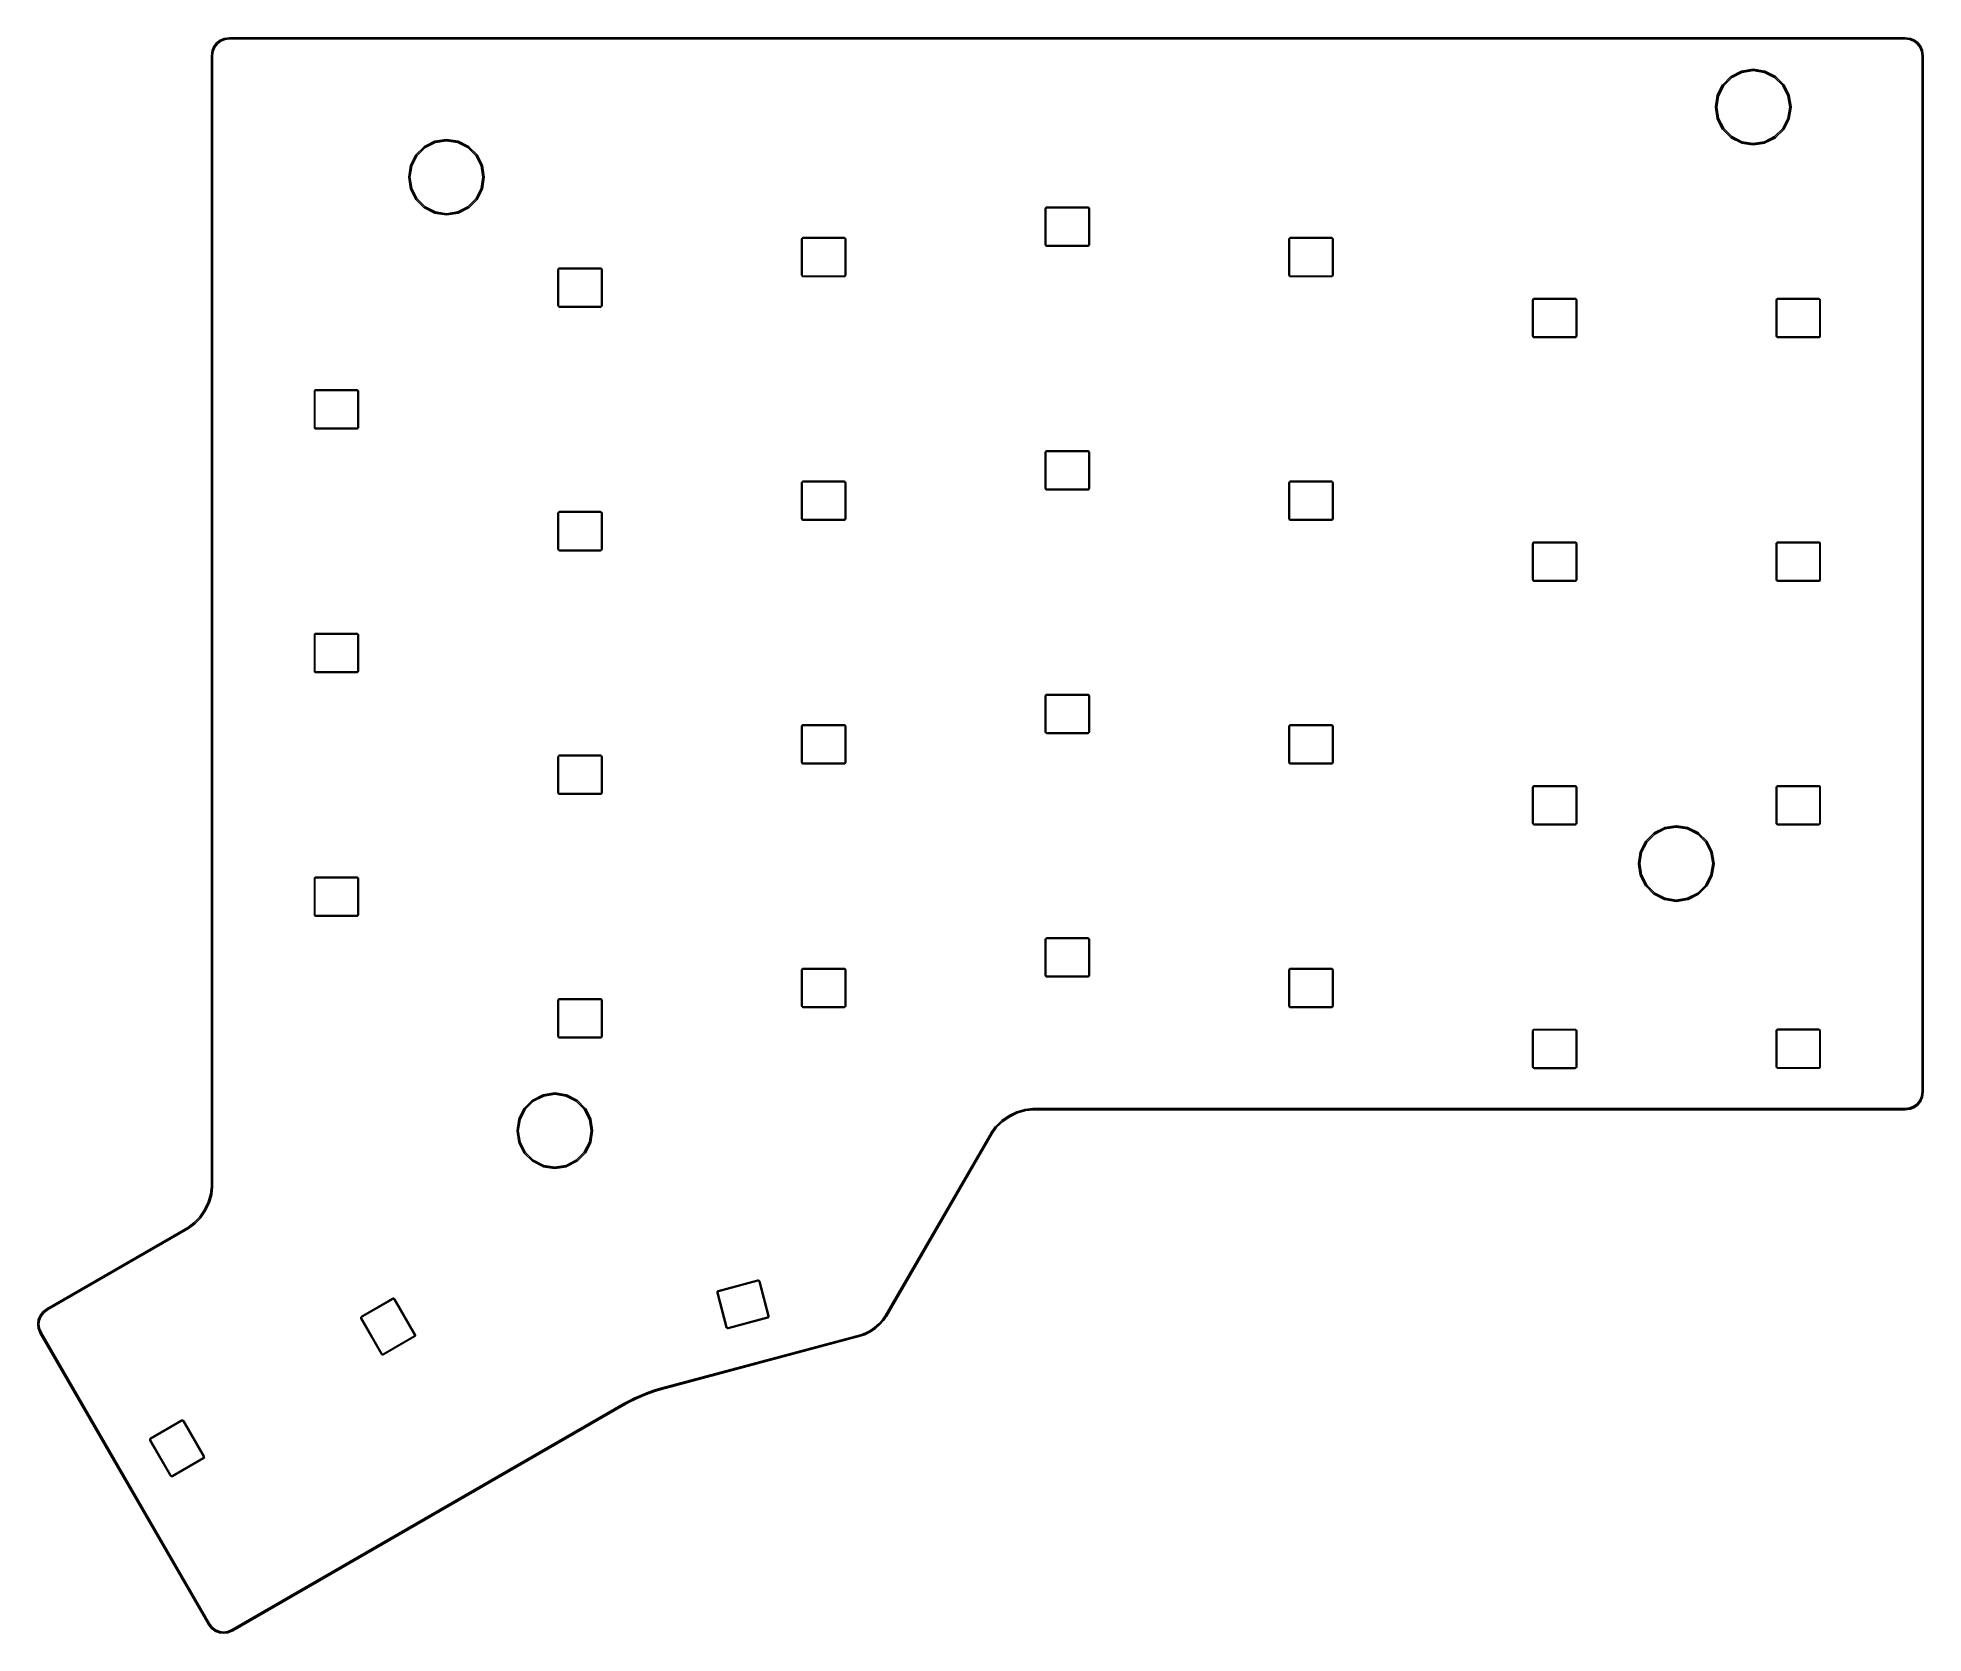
# Model space of a CAD drawing. Extents: x 7.58 to 13.39, y -5.62 to -0.71.
import ezdxf

# ---------------------------------------------------------------- set-up
doc = ezdxf.new("R2010")
doc.units = 0
doc.header["$MEASUREMENT"] = 0
doc.layers.add('BLACK', color=7, linetype='CONTINUOUS')

msp = doc.modelspace()

# ---------------------------------------------------------------- linework, layer by layer
at = {"layer": 'BLACK', "linetype": 'CONTINUOUS'}
for p, q in [((8.1153, -0.7647), (8.1173, -0.7493)), ((8.1173, -0.7493), (8.1174, -0.749)), ((8.1174, -0.749), (8.1175, -0.7488)), ((8.1175, -0.7488), (8.1226, -0.7363)), ((8.1212, -0.75), (8.1192, -0.7651)), ((8.1262, -0.738), (8.1212, -0.75)), ((8.1226, -0.7363), (8.1228, -0.7361)), ((8.1228, -0.7361), (8.1229, -0.7358)), ((8.1229, -0.7358), (8.1311, -0.7251)), ((8.1341, -0.7277), (8.1262, -0.738)), ((8.1311, -0.7251), (8.1313, -0.725)), ((8.1313, -0.725), (8.1315, -0.7248)), ((8.1315, -0.7248), (8.1422, -0.7165)), ((8.1444, -0.7198), (8.1341, -0.7277)), ((8.1422, -0.7165), (8.1424, -0.7164)), ((8.1424, -0.7164), (8.1426, -0.7163)), ((8.1426, -0.7163), (8.1551, -0.7111)), ((8.1564, -0.7149), (8.1444, -0.7198)), ((8.1551, -0.7111), (8.1554, -0.7111)), ((8.1554, -0.7111), (8.1556, -0.711)), ((8.1556, -0.711), (8.1711, -0.709)), ((8.1715, -0.7129), (8.1564, -0.7149)), ((8.1711, -0.709), (8.1712, -0.709)), ((8.1712, -0.709), (8.1713, -0.709)), ((8.1713, -0.709), (13.3291, -0.709)), ((13.3289, -0.7129), (8.1715, -0.7129)), ((13.344, -0.7149), (13.3289, -0.7129)), ((13.3291, -0.709), (13.3292, -0.709)), ((13.3292, -0.709), (13.3293, -0.709)), ((13.3293, -0.709), (13.3448, -0.711)), ((13.356, -0.7198), (13.344, -0.7149)), ((13.3448, -0.711), (13.345, -0.7111)), ((13.345, -0.7111), (13.3453, -0.7111)), ((13.3453, -0.7111), (13.3578, -0.7163)), ((13.3663, -0.7277), (13.356, -0.7198)), ((13.3578, -0.7163), (13.358, -0.7164)), ((13.358, -0.7164), (13.3582, -0.7165)), ((13.3582, -0.7165), (13.3689, -0.7248)), ((13.3742, -0.738), (13.3663, -0.7277)), ((13.3689, -0.7248), (13.3691, -0.725)), ((13.3691, -0.725), (13.3693, -0.7251)), ((13.3693, -0.7251), (13.3775, -0.7358)), ((13.3792, -0.75), (13.3742, -0.738)), ((13.3775, -0.7358), (13.3776, -0.7361)), ((13.3776, -0.7361), (13.3778, -0.7363)), ((13.3778, -0.7363), (13.3829, -0.7488)), ((13.3812, -0.7651), (13.3792, -0.75)), ((13.3829, -0.7488), (13.383, -0.749)), ((13.383, -0.749), (13.3831, -0.7493)), ((13.3831, -0.7493), (13.3851, -0.7647)), ((8.1153, -0.7649), (8.1153, -0.7647)), ((8.1153, -0.765), (8.1153, -0.7649)), ((8.1153, -4.2456), (8.1153, -0.765)), ((8.1192, -0.7651), (8.1192, -4.2457)), ((12.7934, -0.8282), (12.8253, -0.8119)), ((12.8253, -0.8119), (12.8256, -0.8119)), ((12.8256, -0.8119), (12.8259, -0.8118)), ((12.8259, -0.8118), (12.8613, -0.8062)), ((12.8616, -0.8101), (12.8268, -0.8156)), ((12.8613, -0.8062), (12.8616, -0.8062)), ((12.8616, -0.8062), (12.8619, -0.8062)), ((12.8963, -0.8156), (12.8616, -0.8101)), ((12.8619, -0.8062), (12.8972, -0.8118)), ((12.8972, -0.8118), (12.8975, -0.8119)), ((12.8975, -0.8119), (12.8978, -0.8119)), ((12.8978, -0.8119), (12.9297, -0.8282)), ((13.3812, -3.9531), (13.3812, -0.7651)), ((13.3851, -0.7647), (13.3851, -0.7649)), ((13.3851, -0.7649), (13.3851, -0.765)), ((13.3851, -0.765), (13.3851, -3.9532)), ((12.751, -0.8862), (12.7673, -0.8543)), ((12.7707, -0.8564), (12.7547, -0.8877)), ((12.7673, -0.8543), (12.7675, -0.8541)), ((12.7675, -0.8541), (12.7677, -0.8538)), ((12.7677, -0.8538), (12.7929, -0.8286)), ((12.7955, -0.8316), (12.7707, -0.8564)), ((12.7929, -0.8286), (12.7932, -0.8284)), ((12.7932, -0.8284), (12.7934, -0.8282)), ((12.8268, -0.8156), (12.7955, -0.8316)), ((12.9276, -0.8316), (12.8963, -0.8156)), ((12.9525, -0.8564), (12.9276, -0.8316)), ((12.9297, -0.8282), (12.9299, -0.8284)), ((12.9299, -0.8284), (12.9302, -0.8286)), ((12.9302, -0.8286), (12.9555, -0.8538)), ((12.9685, -0.8877), (12.9525, -0.8564)), ((12.9555, -0.8538), (12.9557, -0.8541)), ((12.9557, -0.8541), (12.9558, -0.8543)), ((12.9558, -0.8543), (12.9721, -0.8862)), ((12.7453, -0.9222), (12.7509, -0.8868)), ((12.7453, -0.9225), (12.7453, -0.9222)), ((12.7453, -0.9228), (12.7453, -0.9225)), ((12.7509, -0.9581), (12.7453, -0.9228)), ((12.7547, -0.8877), (12.7492, -0.9225)), ((12.7492, -0.9225), (12.7547, -0.9572)), ((12.7509, -0.8868), (12.751, -0.8865)), ((12.751, -0.8865), (12.751, -0.8862)), ((12.974, -0.9225), (12.9685, -0.8877)), ((12.9685, -0.9572), (12.974, -0.9225)), ((12.9721, -0.8862), (12.9722, -0.8865)), ((12.9722, -0.8865), (12.9723, -0.8868)), ((12.9723, -0.8868), (12.9779, -0.9222)), ((12.9779, -0.9228), (12.9723, -0.9581)), ((12.9779, -0.9222), (12.9779, -0.9225)), ((12.9779, -0.9225), (12.9779, -0.9228)), ((12.751, -0.9584), (12.7509, -0.9581)), ((12.751, -0.9587), (12.751, -0.9584)), ((12.7673, -0.9906), (12.751, -0.9587)), ((12.7547, -0.9572), (12.7707, -0.9886)), ((12.9525, -0.9886), (12.9685, -0.9572)), ((12.9721, -0.9587), (12.9558, -0.9906)), ((12.9722, -0.9584), (12.9721, -0.9587)), ((12.9723, -0.9581), (12.9722, -0.9584)), ((8.7451, -1.0697), (8.7704, -1.0444)), ((8.7704, -1.0444), (8.7707, -1.0443)), ((8.7707, -1.0443), (8.7709, -1.0441)), ((8.7709, -1.0441), (8.8028, -1.0278)), ((8.8043, -1.0315), (8.773, -1.0474)), ((8.8028, -1.0278), (8.8031, -1.0277)), ((8.8031, -1.0277), (8.8034, -1.0276)), ((8.8034, -1.0276), (8.8387, -1.022)), ((8.839, -1.026), (8.8043, -1.0315)), ((8.8387, -1.022), (8.839, -1.022)), ((8.839, -1.022), (8.8393, -1.022)), ((8.8738, -1.0315), (8.839, -1.026)), ((8.8393, -1.022), (8.8747, -1.0276)), ((8.9051, -1.0474), (8.8738, -1.0315)), ((8.8747, -1.0276), (8.875, -1.0277)), ((8.875, -1.0277), (8.8753, -1.0278)), ((8.8753, -1.0278), (8.9072, -1.0441)), ((8.9072, -1.0441), (8.9074, -1.0443)), ((8.9074, -1.0443), (8.9077, -1.0444)), ((8.9077, -1.0444), (8.933, -1.0697)), ((12.7675, -0.9909), (12.7673, -0.9906)), ((12.7677, -0.9911), (12.7675, -0.9909)), ((12.7929, -1.0164), (12.7677, -0.9911)), ((12.7707, -0.9886), (12.7955, -1.0134)), ((12.7932, -1.0166), (12.7929, -1.0164)), ((12.7934, -1.0168), (12.7932, -1.0166)), ((12.8253, -1.033), (12.7934, -1.0168)), ((12.7955, -1.0134), (12.8268, -1.0294)), ((12.8256, -1.0331), (12.8253, -1.033)), ((12.8259, -1.0332), (12.8256, -1.0331)), ((12.8613, -1.0388), (12.8259, -1.0332)), ((12.8268, -1.0294), (12.8616, -1.0349)), ((12.8616, -1.0388), (12.8613, -1.0388)), ((12.8616, -1.0349), (12.8963, -1.0294)), ((12.8619, -1.0388), (12.8616, -1.0388)), ((12.8972, -1.0332), (12.8619, -1.0388)), ((12.8963, -1.0294), (12.9276, -1.0134)), ((12.8975, -1.0331), (12.8972, -1.0332)), ((12.8978, -1.033), (12.8975, -1.0331)), ((12.9297, -1.0168), (12.8978, -1.033)), ((12.9276, -1.0134), (12.9525, -0.9886)), ((12.9299, -1.0166), (12.9297, -1.0168)), ((12.9302, -1.0164), (12.9299, -1.0166)), ((12.9555, -0.9911), (12.9302, -1.0164)), ((12.9557, -0.9909), (12.9555, -0.9911)), ((12.9558, -0.9906), (12.9557, -0.9909)), ((8.7227, -1.138), (8.7283, -1.1027)), ((8.7283, -1.1027), (8.7284, -1.1024)), ((8.7284, -1.1024), (8.7285, -1.1021)), ((8.7285, -1.1021), (8.7447, -1.0702)), ((8.7481, -1.0723), (8.7322, -1.1036)), ((8.7447, -1.0702), (8.7449, -1.07)), ((8.7449, -1.07), (8.7451, -1.0697)), ((8.773, -1.0474), (8.7481, -1.0723)), ((8.93, -1.0723), (8.9051, -1.0474)), ((8.9459, -1.1036), (8.93, -1.0723)), ((8.933, -1.0697), (8.9331, -1.07)), ((8.9331, -1.07), (8.9333, -1.0702)), ((8.9333, -1.0702), (8.9495, -1.1021)), ((8.9495, -1.1021), (8.9496, -1.1024)), ((8.9496, -1.1024), (8.9497, -1.1027)), ((8.9497, -1.1027), (8.9553, -1.138)), ((8.7227, -1.1383), (8.7227, -1.138)), ((8.7227, -1.1387), (8.7227, -1.1383)), ((8.7283, -1.174), (8.7227, -1.1387)), ((8.7322, -1.1036), (8.7266, -1.1383)), ((8.7266, -1.1383), (8.7322, -1.1731)), ((8.9514, -1.1383), (8.9459, -1.1036)), ((8.9459, -1.1731), (8.9514, -1.1383)), ((8.9553, -1.1387), (8.9497, -1.174)), ((8.9553, -1.138), (8.9553, -1.1383)), ((8.9553, -1.1383), (8.9553, -1.1387)), ((8.7284, -1.1743), (8.7283, -1.174)), ((8.7285, -1.1746), (8.7284, -1.1743)), ((8.7447, -1.2065), (8.7285, -1.1746)), ((8.7322, -1.1731), (8.7481, -1.2044)), ((8.7449, -1.2067), (8.7447, -1.2065)), ((8.7451, -1.207), (8.7449, -1.2067)), ((8.7704, -1.2323), (8.7451, -1.207)), ((8.7481, -1.2044), (8.773, -1.2293)), ((8.9051, -1.2293), (8.93, -1.2044)), ((8.933, -1.207), (8.9077, -1.2323)), ((8.93, -1.2044), (8.9459, -1.1731)), ((8.9331, -1.2067), (8.933, -1.207)), ((8.9333, -1.2065), (8.9331, -1.2067)), ((8.9495, -1.1746), (8.9333, -1.2065)), ((8.9496, -1.1743), (8.9495, -1.1746)), ((8.9497, -1.174), (8.9496, -1.1743)), ((8.7707, -1.2324), (8.7704, -1.2323)), ((8.7709, -1.2326), (8.7707, -1.2324)), ((8.8028, -1.2489), (8.7709, -1.2326)), ((8.773, -1.2293), (8.8043, -1.2452)), ((8.8031, -1.249), (8.8028, -1.2489)), ((8.8034, -1.2491), (8.8031, -1.249)), ((8.8387, -1.2547), (8.8034, -1.2491)), ((8.8043, -1.2452), (8.839, -1.2507)), ((8.839, -1.2546), (8.8387, -1.2547)), ((8.839, -1.2507), (8.8738, -1.2452)), ((8.8393, -1.2547), (8.839, -1.2546)), ((8.8747, -1.2491), (8.8393, -1.2547)), ((8.8738, -1.2452), (8.9051, -1.2293)), ((8.875, -1.249), (8.8747, -1.2491)), ((8.8753, -1.2489), (8.875, -1.249)), ((8.9072, -1.2326), (8.8753, -1.2489)), ((8.9074, -1.2324), (8.9072, -1.2326)), ((8.9077, -1.2323), (8.9074, -1.2324)), ((10.6823, -1.2356), (10.6824, -1.2352)), ((10.6823, -1.3458), (10.6823, -1.2356)), ((10.6824, -1.2352), (10.6827, -1.2337)), ((10.6827, -1.2337), (10.6837, -1.2321)), ((10.6837, -1.2321), (10.6853, -1.231)), ((10.685, -1.2334), (10.6843, -1.2348)), ((10.6843, -1.2348), (10.6843, -1.2356)), ((10.6843, -1.2356), (10.6843, -1.3458)), ((10.6864, -1.2326), (10.685, -1.2334)), ((10.6853, -1.231), (10.6872, -1.2306)), ((10.6872, -1.2326), (10.6864, -1.2326)), ((10.6872, -1.2306), (10.6872, -1.2306)), ((10.6872, -1.2306), (10.6872, -1.2306)), ((10.6872, -1.2306), (10.8132, -1.2306)), ((10.6872, -1.2306), (10.6872, -1.2306)), ((10.8132, -1.2326), (10.6872, -1.2326)), ((10.6872, -1.2326), (10.6872, -1.2326)), ((10.6872, -1.2326), (10.6872, -1.2326)), ((10.8132, -1.2306), (10.8134, -1.2307)), ((10.814, -1.2326), (10.8132, -1.2326)), ((10.8132, -1.2326), (10.8132, -1.2326)), ((10.8132, -1.2326), (10.8132, -1.2326)), ((10.8134, -1.2307), (10.8151, -1.231)), ((10.8153, -1.2334), (10.814, -1.2326)), ((10.8151, -1.231), (10.8167, -1.2321)), ((10.8161, -1.2348), (10.8153, -1.2334)), ((10.8161, -1.2355), (10.8161, -1.2348)), ((10.8161, -1.2356), (10.8161, -1.2355)), ((10.8161, -1.3458), (10.8161, -1.2356)), ((10.8167, -1.2321), (10.8177, -1.2337)), ((10.8177, -1.2337), (10.8181, -1.2356)), ((10.8181, -1.2356), (10.8181, -1.2356)), ((10.8181, -1.2356), (10.8181, -1.3458)), ((9.9322, -1.3293), (9.9323, -1.3289)), ((9.9322, -1.4395), (9.9322, -1.3293)), ((9.9323, -1.3289), (9.9326, -1.3274)), ((9.9326, -1.3274), (9.9337, -1.3258)), ((9.9337, -1.3258), (9.9353, -1.3247)), ((9.935, -1.3271), (9.9342, -1.3285)), ((9.9342, -1.3285), (9.9342, -1.3293)), ((9.9342, -1.3293), (9.9342, -1.4395)), ((9.9364, -1.3263), (9.935, -1.3271)), ((9.9353, -1.3247), (9.9372, -1.3244)), ((9.9372, -1.3263), (9.9364, -1.3263)), ((9.9372, -1.3244), (9.9372, -1.3244)), ((9.9372, -1.3244), (9.9372, -1.3244)), ((9.9372, -1.3244), (10.0631, -1.3244)), ((9.9372, -1.3244), (9.9372, -1.3244)), ((10.0631, -1.3263), (9.9372, -1.3263)), ((9.9372, -1.3263), (9.9372, -1.3263)), ((9.9372, -1.3263), (9.9372, -1.3263)), ((10.0631, -1.3244), (10.0634, -1.3244)), ((10.0639, -1.3263), (10.0631, -1.3263)), ((10.0631, -1.3263), (10.0631, -1.3263)), ((10.0631, -1.3263), (10.0631, -1.3263)), ((10.0634, -1.3244), (10.065, -1.3247)), ((10.0653, -1.3271), (10.0639, -1.3263)), ((10.065, -1.3247), (10.0666, -1.3258)), ((10.0661, -1.3285), (10.0653, -1.3271)), ((10.0661, -1.3293), (10.0661, -1.3285)), ((10.0661, -1.4395), (10.0661, -1.3293)), ((10.0661, -1.3293), (10.0661, -1.3293)), ((10.0666, -1.3258), (10.0677, -1.3274)), ((10.0677, -1.3274), (10.0681, -1.3293)), ((10.0681, -1.3293), (10.0681, -1.3293)), ((10.0681, -1.3293), (10.0681, -1.4395)), ((11.4323, -1.3293), (11.4324, -1.3289)), ((11.4323, -1.4395), (11.4323, -1.3293)), ((11.4324, -1.3289), (11.4327, -1.3274)), ((11.4327, -1.3274), (11.4337, -1.3258)), ((11.4337, -1.3258), (11.4353, -1.3247)), ((11.435, -1.3271), (11.4343, -1.3285)), ((11.4343, -1.3285), (11.4343, -1.3293)), ((11.4343, -1.3293), (11.4343, -1.4395)), ((11.4364, -1.3263), (11.435, -1.3271)), ((11.4353, -1.3247), (11.4372, -1.3244)), ((11.4372, -1.3263), (11.4364, -1.3263)), ((11.4372, -1.3244), (11.4372, -1.3244)), ((11.4372, -1.3244), (11.4372, -1.3244)), ((11.4372, -1.3244), (11.5632, -1.3244)), ((11.4372, -1.3244), (11.4372, -1.3244)), ((11.5632, -1.3263), (11.4372, -1.3263)), ((11.4372, -1.3263), (11.4372, -1.3263)), ((11.4372, -1.3263), (11.4372, -1.3263)), ((11.5632, -1.3244), (11.5634, -1.3244)), ((11.564, -1.3263), (11.5632, -1.3263)), ((11.5632, -1.3263), (11.5632, -1.3263)), ((11.5632, -1.3263), (11.5632, -1.3263)), ((11.5634, -1.3244), (11.5651, -1.3247)), ((11.5653, -1.3271), (11.564, -1.3263)), ((11.5651, -1.3247), (11.5667, -1.3258)), ((11.5661, -1.3285), (11.5653, -1.3271)), ((11.5661, -1.3293), (11.5661, -1.3285)), ((11.5661, -1.4395), (11.5661, -1.3293)), ((11.5661, -1.3293), (11.5661, -1.3293)), ((11.5667, -1.3258), (11.5677, -1.3274)), ((11.5677, -1.3274), (11.5681, -1.3293)), ((11.5681, -1.3293), (11.5681, -1.3293)), ((11.5681, -1.3293), (11.5681, -1.4395)), ((10.6824, -1.3462), (10.6823, -1.3458)), ((10.6827, -1.3477), (10.6824, -1.3462)), ((10.6824, -1.3462), (10.6824, -1.3462)), ((10.6837, -1.3493), (10.6827, -1.3477)), ((10.6853, -1.3503), (10.6837, -1.3493)), ((10.6843, -1.3458), (10.6843, -1.3458)), ((10.6843, -1.3458), (10.6843, -1.3466)), ((10.6843, -1.3466), (10.685, -1.3479)), ((10.685, -1.3479), (10.6864, -1.3487)), ((10.6868, -1.3506), (10.6853, -1.3503)), ((10.6864, -1.3487), (10.6872, -1.3487)), ((10.687, -1.3507), (10.6868, -1.3506)), ((10.6868, -1.3506), (10.6868, -1.3506)), ((10.6872, -1.3507), (10.687, -1.3507)), ((10.6872, -1.3487), (10.8132, -1.3487)), ((10.8132, -1.3507), (10.6872, -1.3507)), ((10.6872, -1.3507), (10.6872, -1.3507)), ((10.6872, -1.3507), (10.6872, -1.3507)), ((10.8132, -1.3487), (10.8132, -1.3487)), ((10.8132, -1.3487), (10.8132, -1.3487)), ((10.8132, -1.3487), (10.8132, -1.3487)), ((10.8132, -1.3487), (10.814, -1.3487)), ((10.8136, -1.3506), (10.8132, -1.3507)), ((10.8132, -1.3507), (10.8132, -1.3507)), ((10.8151, -1.3503), (10.8136, -1.3506)), ((10.8136, -1.3506), (10.8136, -1.3506)), ((10.814, -1.3487), (10.8153, -1.3479)), ((10.8167, -1.3493), (10.8151, -1.3503)), ((10.8153, -1.3479), (10.8161, -1.3466)), ((10.8161, -1.3466), (10.8161, -1.3458)), ((10.8177, -1.3477), (10.8167, -1.3493)), ((10.8181, -1.3458), (10.8177, -1.3477)), ((9.1822, -1.423), (9.1823, -1.4226)), ((9.1822, -1.5332), (9.1822, -1.423)), ((9.1823, -1.4226), (9.1826, -1.4211)), ((9.1826, -1.4211), (9.1837, -1.4195)), ((9.1837, -1.4195), (9.1853, -1.4184)), ((9.185, -1.4208), (9.1842, -1.4222)), ((9.1842, -1.4222), (9.1842, -1.423)), ((9.1842, -1.423), (9.1842, -1.5332)), ((9.1864, -1.42), (9.185, -1.4208)), ((9.1853, -1.4184), (9.1872, -1.4181)), ((9.1872, -1.42), (9.1864, -1.42)), ((9.1872, -1.4181), (9.1872, -1.4181)), ((9.1872, -1.4181), (9.1872, -1.4181)), ((9.1872, -1.4181), (9.3131, -1.4181)), ((9.1872, -1.4181), (9.1872, -1.4181)), ((9.3131, -1.42), (9.1872, -1.42)), ((9.1872, -1.42), (9.1872, -1.42)), ((9.1872, -1.42), (9.1872, -1.42)), ((9.3131, -1.4181), (9.3134, -1.4181)), ((9.3139, -1.42), (9.3131, -1.42)), ((9.3131, -1.42), (9.3131, -1.42)), ((9.3131, -1.42), (9.3131, -1.42)), ((9.3134, -1.4181), (9.315, -1.4184)), ((9.3153, -1.4208), (9.3139, -1.42)), ((9.315, -1.4184), (9.3166, -1.4195)), ((9.3161, -1.4222), (9.3153, -1.4208)), ((9.3161, -1.423), (9.3161, -1.4222)), ((9.3161, -1.5332), (9.3161, -1.423)), ((9.3161, -1.423), (9.3161, -1.423)), ((9.3166, -1.4195), (9.3177, -1.4211)), ((9.3177, -1.4211), (9.3181, -1.423)), ((9.3181, -1.423), (9.3181, -1.423)), ((9.3181, -1.423), (9.3181, -1.5332)), ((9.9323, -1.4399), (9.9322, -1.4395)), ((9.9326, -1.4414), (9.9323, -1.4399)), ((9.9323, -1.4399), (9.9323, -1.4399)), ((9.9337, -1.443), (9.9326, -1.4414)), ((9.9353, -1.4441), (9.9337, -1.443)), ((9.9342, -1.4395), (9.9342, -1.4395)), ((9.9342, -1.4395), (9.9342, -1.4403)), ((9.9342, -1.4403), (9.935, -1.4417)), ((9.935, -1.4417), (9.9364, -1.4425)), ((9.9368, -1.4444), (9.9353, -1.4441)), ((9.9364, -1.4425), (9.9372, -1.4425)), ((9.937, -1.4444), (9.9368, -1.4444)), ((9.9368, -1.4444), (9.9368, -1.4444)), ((9.9372, -1.4444), (9.937, -1.4444)), ((9.9372, -1.4425), (10.0631, -1.4425)), ((10.0631, -1.4444), (9.9372, -1.4444)), ((9.9372, -1.4444), (9.9372, -1.4444)), ((9.9372, -1.4444), (9.9372, -1.4444)), ((10.0631, -1.4425), (10.0631, -1.4425)), ((10.0631, -1.4425), (10.0631, -1.4425)), ((10.0631, -1.4425), (10.0631, -1.4425)), ((10.0631, -1.4425), (10.0639, -1.4425)), ((10.0635, -1.4444), (10.0631, -1.4444)), ((10.0631, -1.4444), (10.0631, -1.4444)), ((10.065, -1.4441), (10.0635, -1.4444)), ((10.0635, -1.4444), (10.0635, -1.4444)), ((10.0639, -1.4425), (10.0653, -1.4417)), ((10.0666, -1.443), (10.065, -1.4441)), ((10.0653, -1.4417), (10.0661, -1.4403)), ((10.0661, -1.4403), (10.0661, -1.4395)), ((10.0677, -1.4414), (10.0666, -1.443)), ((10.0681, -1.4395), (10.0677, -1.4414)), ((11.4324, -1.4399), (11.4323, -1.4395)), ((11.4327, -1.4414), (11.4324, -1.4399)), ((11.4324, -1.4399), (11.4324, -1.4399)), ((11.4337, -1.443), (11.4327, -1.4414)), ((11.4353, -1.4441), (11.4337, -1.443)), ((11.4343, -1.4395), (11.4343, -1.4395)), ((11.4343, -1.4395), (11.4343, -1.4403)), ((11.4343, -1.4403), (11.435, -1.4417)), ((11.435, -1.4417), (11.4364, -1.4425)), ((11.4368, -1.4444), (11.4353, -1.4441)), ((11.4364, -1.4425), (11.4372, -1.4425)), ((11.437, -1.4444), (11.4368, -1.4444)), ((11.4368, -1.4444), (11.4368, -1.4444)), ((11.4372, -1.4444), (11.437, -1.4444)), ((11.4372, -1.4425), (11.5632, -1.4425)), ((11.5632, -1.4444), (11.4372, -1.4444)), ((11.4372, -1.4444), (11.4372, -1.4444)), ((11.4372, -1.4444), (11.4372, -1.4444)), ((11.5632, -1.4425), (11.5632, -1.4425)), ((11.5632, -1.4425), (11.5632, -1.4425)), ((11.5632, -1.4425), (11.5632, -1.4425)), ((11.5632, -1.4425), (11.564, -1.4425)), ((11.5636, -1.4444), (11.5632, -1.4444)), ((11.5632, -1.4444), (11.5632, -1.4444)), ((11.5651, -1.4441), (11.5636, -1.4444)), ((11.5636, -1.4444), (11.5636, -1.4444)), ((11.564, -1.4425), (11.5653, -1.4417)), ((11.5667, -1.443), (11.5651, -1.4441)), ((11.5653, -1.4417), (11.5661, -1.4403)), ((11.5661, -1.4403), (11.5661, -1.4395)), ((11.5677, -1.4414), (11.5667, -1.443)), ((11.5681, -1.4395), (11.5677, -1.4414)), ((9.1823, -1.5336), (9.1822, -1.5332)), ((9.1826, -1.5351), (9.1823, -1.5336)), ((9.1823, -1.5336), (9.1823, -1.5336)), ((9.1837, -1.5367), (9.1826, -1.5351)), ((9.1853, -1.5378), (9.1837, -1.5367)), ((9.1842, -1.5332), (9.1842, -1.5332)), ((9.1842, -1.5332), (9.1842, -1.534)), ((9.1842, -1.534), (9.185, -1.5354)), ((9.185, -1.5354), (9.1864, -1.5362)), ((9.1868, -1.5381), (9.1853, -1.5378)), ((9.1864, -1.5362), (9.1872, -1.5362)), ((9.187, -1.5381), (9.1868, -1.5381)), ((9.1868, -1.5381), (9.1868, -1.5381)), ((9.1872, -1.5381), (9.187, -1.5381)), ((9.1872, -1.5362), (9.3131, -1.5362)), ((9.3131, -1.5381), (9.1872, -1.5381)), ((9.1872, -1.5381), (9.1872, -1.5381)), ((9.1872, -1.5381), (9.1872, -1.5381)), ((9.3131, -1.5362), (9.3131, -1.5362)), ((9.3131, -1.5362), (9.3131, -1.5362)), ((9.3131, -1.5362), (9.3131, -1.5362)), ((9.3131, -1.5362), (9.3139, -1.5362)), ((9.3135, -1.5381), (9.3131, -1.5381)), ((9.3131, -1.5381), (9.3131, -1.5381)), ((9.315, -1.5378), (9.3135, -1.5381)), ((9.3135, -1.5381), (9.3135, -1.5381)), ((9.3139, -1.5362), (9.3153, -1.5354)), ((9.3166, -1.5367), (9.315, -1.5378)), ((9.3153, -1.5354), (9.3161, -1.534)), ((9.3161, -1.534), (9.3161, -1.5332)), ((9.3177, -1.5351), (9.3166, -1.5367)), ((9.3181, -1.5332), (9.3177, -1.5351)), ((12.1823, -1.5167), (12.1824, -1.5164)), ((12.1823, -1.627), (12.1823, -1.5167)), ((12.1824, -1.5164), (12.1827, -1.5148)), ((12.1827, -1.5148), (12.1838, -1.5133)), ((12.1838, -1.5133), (12.1854, -1.5122)), ((12.1851, -1.5146), (12.1843, -1.5159)), ((12.1843, -1.5159), (12.1843, -1.5167)), ((12.1843, -1.5167), (12.1843, -1.627)), ((12.1865, -1.5138), (12.1851, -1.5146)), ((12.1854, -1.5122), (12.1872, -1.5118)), ((12.1872, -1.5138), (12.1865, -1.5138)), ((12.1872, -1.5118), (12.1872, -1.5118)), ((12.1872, -1.5118), (12.1872, -1.5118)), ((12.1872, -1.5118), (12.3132, -1.5118)), ((12.1872, -1.5118), (12.1872, -1.5118)), ((12.3132, -1.5138), (12.1872, -1.5138)), ((12.1872, -1.5138), (12.1872, -1.5138)), ((12.1872, -1.5138), (12.1872, -1.5138)), ((12.3132, -1.5118), (12.3134, -1.5119)), ((12.314, -1.5138), (12.3132, -1.5138)), ((12.3132, -1.5138), (12.3132, -1.5138)), ((12.3132, -1.5138), (12.3132, -1.5138)), ((12.3134, -1.5119), (12.3151, -1.5122)), ((12.3154, -1.5146), (12.314, -1.5138)), ((12.3151, -1.5122), (12.3167, -1.5133)), ((12.3162, -1.5159), (12.3154, -1.5146)), ((12.3162, -1.5167), (12.3162, -1.5159)), ((12.3162, -1.627), (12.3162, -1.5167)), ((12.3162, -1.5167), (12.3162, -1.5167)), ((12.3167, -1.5133), (12.3178, -1.5148)), ((12.3178, -1.5148), (12.3181, -1.5167)), ((12.3181, -1.5167), (12.3181, -1.5167)), ((12.3181, -1.5167), (12.3181, -1.627)), ((12.9323, -1.5167), (12.9324, -1.5164)), ((12.9323, -1.627), (12.9323, -1.5167)), ((12.9324, -1.5164), (12.9327, -1.5148)), ((12.9327, -1.5148), (12.9338, -1.5133)), ((12.9338, -1.5133), (12.9354, -1.5122)), ((12.9351, -1.5146), (12.9343, -1.5159)), ((12.9343, -1.5159), (12.9343, -1.5167)), ((12.9343, -1.5167), (12.9343, -1.627)), ((12.9365, -1.5138), (12.9351, -1.5146)), ((12.9354, -1.5122), (12.9372, -1.5118)), ((12.9372, -1.5138), (12.9365, -1.5138)), ((12.9372, -1.5118), (12.9372, -1.5118)), ((12.9372, -1.5118), (12.9372, -1.5118)), ((12.9372, -1.5118), (13.0632, -1.5118)), ((12.9372, -1.5118), (12.9372, -1.5118)), ((13.0632, -1.5138), (12.9372, -1.5138)), ((12.9372, -1.5138), (12.9372, -1.5138)), ((12.9372, -1.5138), (12.9372, -1.5138)), ((13.0632, -1.5118), (13.0634, -1.5119)), ((13.064, -1.5138), (13.0632, -1.5138)), ((13.0632, -1.5138), (13.0632, -1.5138)), ((13.0632, -1.5138), (13.0632, -1.5138)), ((13.0634, -1.5119), (13.0651, -1.5122)), ((13.0654, -1.5146), (13.064, -1.5138)), ((13.0651, -1.5122), (13.0667, -1.5133)), ((13.0662, -1.5159), (13.0654, -1.5146)), ((13.0662, -1.5167), (13.0662, -1.5159)), ((13.0662, -1.627), (13.0662, -1.5167)), ((13.0662, -1.5167), (13.0662, -1.5167)), ((13.0667, -1.5133), (13.0678, -1.5148)), ((13.0678, -1.5148), (13.0681, -1.5167)), ((13.0681, -1.5167), (13.0681, -1.5167)), ((13.0681, -1.5167), (13.0681, -1.627)), ((12.1824, -1.6273), (12.1823, -1.627)), ((12.1827, -1.6289), (12.1824, -1.6273)), ((12.1824, -1.6273), (12.1824, -1.6273)), ((12.1838, -1.6304), (12.1827, -1.6289)), ((12.1854, -1.6315), (12.1838, -1.6304)), ((12.1843, -1.627), (12.1843, -1.627)), ((12.1843, -1.627), (12.1843, -1.6278)), ((12.1843, -1.6278), (12.1851, -1.6291)), ((12.1851, -1.6291), (12.1865, -1.6299)), ((12.1869, -1.6318), (12.1854, -1.6315)), ((12.1865, -1.6299), (12.1872, -1.6299)), ((12.187, -1.6318), (12.1869, -1.6318)), ((12.1869, -1.6318), (12.1869, -1.6318)), ((12.1872, -1.6319), (12.187, -1.6318)), ((12.1872, -1.6299), (12.3132, -1.6299)), ((12.3132, -1.6319), (12.1872, -1.6319)), ((12.1872, -1.6319), (12.1872, -1.6319)), ((12.1872, -1.6319), (12.1872, -1.6319)), ((12.3132, -1.6299), (12.3132, -1.6299)), ((12.3132, -1.6299), (12.3132, -1.6299)), ((12.3132, -1.6299), (12.3132, -1.6299)), ((12.3132, -1.6299), (12.314, -1.6299)), ((12.3136, -1.6318), (12.3132, -1.6319)), ((12.3132, -1.6319), (12.3132, -1.6319)), ((12.3151, -1.6315), (12.3136, -1.6318)), ((12.3136, -1.6318), (12.3136, -1.6318)), ((12.314, -1.6299), (12.3154, -1.6291)), ((12.3167, -1.6304), (12.3151, -1.6315)), ((12.3154, -1.6291), (12.3162, -1.6278)), ((12.3162, -1.6278), (12.3162, -1.627)), ((12.3178, -1.6289), (12.3167, -1.6304)), ((12.3181, -1.627), (12.3178, -1.6289)), ((12.9324, -1.6273), (12.9323, -1.627)), ((12.9327, -1.6289), (12.9324, -1.6273)), ((12.9324, -1.6273), (12.9324, -1.6273)), ((12.9338, -1.6304), (12.9327, -1.6289)), ((12.9354, -1.6315), (12.9338, -1.6304)), ((12.9343, -1.627), (12.9343, -1.627)), ((12.9343, -1.627), (12.9343, -1.6278)), ((12.9343, -1.6278), (12.9351, -1.6291)), ((12.9351, -1.6291), (12.9365, -1.6299)), ((12.9369, -1.6318), (12.9354, -1.6315)), ((12.9365, -1.6299), (12.9372, -1.6299)), ((12.937, -1.6318), (12.9369, -1.6318)), ((12.9369, -1.6318), (12.9369, -1.6318)), ((12.9372, -1.6319), (12.937, -1.6318)), ((12.9372, -1.6299), (13.0632, -1.6299)), ((13.0632, -1.6319), (12.9372, -1.6319)), ((12.9372, -1.6319), (12.9372, -1.6319)), ((12.9372, -1.6319), (12.9372, -1.6319)), ((13.0632, -1.6299), (13.0632, -1.6299)), ((13.0632, -1.6299), (13.0632, -1.6299)), ((13.0632, -1.6299), (13.0632, -1.6299)), ((13.0632, -1.6299), (13.064, -1.6299)), ((13.0636, -1.6318), (13.0632, -1.6319)), ((13.0632, -1.6319), (13.0632, -1.6319)), ((13.0651, -1.6315), (13.0636, -1.6318)), ((13.0636, -1.6318), (13.0636, -1.6318)), ((13.064, -1.6299), (13.0654, -1.6291)), ((13.0667, -1.6304), (13.0651, -1.6315)), ((13.0654, -1.6291), (13.0662, -1.6278)), ((13.0662, -1.6278), (13.0662, -1.627)), ((13.0678, -1.6289), (13.0667, -1.6304)), ((13.0681, -1.627), (13.0678, -1.6289)), ((8.4322, -1.7979), (8.4323, -1.7975)), ((8.4322, -1.9081), (8.4322, -1.7979)), ((8.4323, -1.7975), (8.4326, -1.796)), ((8.4326, -1.796), (8.4336, -1.7944)), ((8.4336, -1.7944), (8.4352, -1.7934)), ((8.435, -1.7958), (8.4342, -1.7971)), ((8.4342, -1.7971), (8.4342, -1.7979)), ((8.4342, -1.7979), (8.4342, -1.9081)), ((8.4363, -1.795), (8.435, -1.7958)), ((8.4352, -1.7934), (8.4371, -1.793)), ((8.4371, -1.795), (8.4363, -1.795)), ((8.4371, -1.793), (8.4371, -1.793)), ((8.4371, -1.793), (8.4371, -1.793)), ((8.4371, -1.793), (8.5631, -1.793)), ((8.4371, -1.793), (8.4371, -1.793)), ((8.5631, -1.795), (8.4371, -1.795)), ((8.4371, -1.795), (8.4371, -1.795)), ((8.4371, -1.795), (8.4371, -1.795)), ((8.5631, -1.793), (8.5633, -1.793)), ((8.5639, -1.795), (8.5631, -1.795)), ((8.5631, -1.795), (8.5631, -1.795)), ((8.5631, -1.795), (8.5631, -1.795)), ((8.5633, -1.793), (8.565, -1.7934)), ((8.5653, -1.7958), (8.5639, -1.795)), ((8.565, -1.7934), (8.5666, -1.7944)), ((8.5661, -1.7971), (8.5653, -1.7958)), ((8.5661, -1.7979), (8.5661, -1.7971)), ((8.5661, -1.9081), (8.5661, -1.7979)), ((8.5661, -1.7979), (8.5661, -1.7979)), ((8.5666, -1.7944), (8.5677, -1.796)), ((8.5677, -1.796), (8.568, -1.7979)), ((8.568, -1.7979), (8.568, -1.7979)), ((8.568, -1.7979), (8.568, -1.9081)), ((8.4323, -1.9085), (8.4322, -1.9081)), ((8.4326, -1.91), (8.4323, -1.9085)), ((8.4323, -1.9085), (8.4323, -1.9085)), ((8.4336, -1.9116), (8.4326, -1.91)), ((8.4352, -1.9127), (8.4336, -1.9116)), ((8.4342, -1.9081), (8.4342, -1.9081)), ((8.4342, -1.9081), (8.4342, -1.9089)), ((8.4342, -1.9089), (8.435, -1.9103)), ((8.435, -1.9103), (8.4363, -1.9111)), ((8.4367, -1.913), (8.4352, -1.9127)), ((8.4363, -1.9111), (8.4371, -1.9111)), ((8.4369, -1.913), (8.4367, -1.913)), ((8.4367, -1.913), (8.4367, -1.913)), ((8.4371, -1.9131), (8.4369, -1.913)), ((8.4371, -1.9111), (8.5631, -1.9111)), ((8.5631, -1.9131), (8.4371, -1.9131)), ((8.4371, -1.9131), (8.4371, -1.9131)), ((8.4371, -1.9131), (8.4371, -1.9131)), ((8.5631, -1.9111), (8.5631, -1.9111)), ((8.5631, -1.9111), (8.5631, -1.9111)), ((8.5631, -1.9111), (8.5631, -1.9111)), ((8.5631, -1.9111), (8.5639, -1.9111)), ((8.5635, -1.913), (8.5631, -1.9131)), ((8.5631, -1.9131), (8.5631, -1.9131)), ((8.565, -1.9127), (8.5635, -1.913)), ((8.5635, -1.913), (8.5635, -1.913)), ((8.5639, -1.9111), (8.5653, -1.9103)), ((8.5666, -1.9116), (8.565, -1.9127)), ((8.5653, -1.9103), (8.5661, -1.9089)), ((8.5661, -1.9089), (8.5661, -1.9081)), ((8.5677, -1.91), (8.5666, -1.9116)), ((8.568, -1.9081), (8.5677, -1.91)), ((10.6823, -1.9856), (10.6824, -1.9852)), ((10.6823, -2.0958), (10.6823, -1.9856)), ((10.6824, -1.9852), (10.6827, -1.9837)), ((10.6827, -1.9837), (10.6837, -1.9821)), ((10.6837, -1.9821), (10.6853, -1.981)), ((10.685, -1.9834), (10.6843, -1.9848)), ((10.6843, -1.9848), (10.6843, -1.9856)), ((10.6843, -1.9856), (10.6843, -2.0958)), ((10.6864, -1.9826), (10.685, -1.9834)), ((10.6853, -1.981), (10.6872, -1.9806)), ((10.6872, -1.9826), (10.6864, -1.9826)), ((10.6872, -1.9806), (10.6872, -1.9806)), ((10.6872, -1.9806), (10.6872, -1.9806)), ((10.6872, -1.9806), (10.8132, -1.9806)), ((10.6872, -1.9806), (10.6872, -1.9806)), ((10.8132, -1.9826), (10.6872, -1.9826)), ((10.6872, -1.9826), (10.6872, -1.9826)), ((10.6872, -1.9826), (10.6872, -1.9826)), ((10.8132, -1.9806), (10.8134, -1.9807)), ((10.814, -1.9826), (10.8132, -1.9826)), ((10.8132, -1.9826), (10.8132, -1.9826)), ((10.8132, -1.9826), (10.8132, -1.9826)), ((10.8134, -1.9807), (10.8151, -1.981)), ((10.8153, -1.9834), (10.814, -1.9826)), ((10.8151, -1.981), (10.8167, -1.9821)), ((10.8161, -1.9848), (10.8153, -1.9834)), ((10.8161, -1.9855), (10.8161, -1.9848)), ((10.8161, -1.9856), (10.8161, -1.9855)), ((10.8161, -2.0958), (10.8161, -1.9856)), ((10.8167, -1.9821), (10.8177, -1.9837)), ((10.8177, -1.9837), (10.8181, -1.9856)), ((10.8181, -1.9856), (10.8181, -1.9856)), ((10.8181, -1.9856), (10.8181, -2.0958)), ((9.9322, -2.0791), (9.9323, -2.0788)), ((9.9322, -2.1894), (9.9322, -2.0791)), ((9.9323, -2.0788), (9.9326, -2.0773)), ((9.9326, -2.0773), (9.9337, -2.0757)), ((9.9337, -2.0757), (9.9353, -2.0746)), ((9.935, -2.077), (9.9342, -2.0783)), ((9.9342, -2.0783), (9.9342, -2.0791)), ((9.9342, -2.0791), (9.9342, -2.0791)), ((9.9342, -2.0791), (9.9342, -2.1894)), ((9.9364, -2.0762), (9.935, -2.077)), ((9.9353, -2.0746), (9.9372, -2.0742)), ((9.9372, -2.0762), (9.9364, -2.0762)), ((9.9372, -2.0742), (9.9372, -2.0742)), ((9.9372, -2.0742), (9.9372, -2.0742)), ((9.9372, -2.0742), (10.0631, -2.0742)), ((9.9372, -2.0742), (9.9372, -2.0742)), ((10.0631, -2.0762), (9.9372, -2.0762)), ((9.9372, -2.0762), (9.9372, -2.0762)), ((9.9372, -2.0762), (9.9372, -2.0762)), ((10.0631, -2.0742), (10.0634, -2.0743)), ((10.0639, -2.0762), (10.0631, -2.0762)), ((10.0631, -2.0762), (10.0631, -2.0762)), ((10.0631, -2.0762), (10.0631, -2.0762)), ((10.0634, -2.0743), (10.065, -2.0746)), ((10.0653, -2.077), (10.0639, -2.0762)), ((10.065, -2.0746), (10.0666, -2.0757)), ((10.0661, -2.0783), (10.0653, -2.077)), ((10.0661, -2.0791), (10.0661, -2.0783)), ((10.0661, -2.1894), (10.0661, -2.0791)), ((10.0661, -2.0791), (10.0661, -2.0791)), ((10.0666, -2.0757), (10.0677, -2.0773)), ((10.0677, -2.0773), (10.0681, -2.0791)), ((10.0681, -2.0791), (10.0681, -2.0791)), ((10.0681, -2.0791), (10.0681, -2.0791)), ((10.0681, -2.0791), (10.0681, -2.1894)), ((11.4323, -2.0791), (11.4324, -2.0788)), ((11.4323, -2.1894), (11.4323, -2.0791)), ((11.4324, -2.0788), (11.4327, -2.0773)), ((11.4327, -2.0773), (11.4337, -2.0757)), ((11.4337, -2.0757), (11.4353, -2.0746)), ((11.435, -2.077), (11.4343, -2.0783)), ((11.4343, -2.0783), (11.4343, -2.0791)), ((11.4343, -2.0791), (11.4343, -2.0791)), ((11.4343, -2.0791), (11.4343, -2.1894)), ((11.4364, -2.0762), (11.435, -2.077)), ((11.4353, -2.0746), (11.4372, -2.0742)), ((11.4372, -2.0762), (11.4364, -2.0762)), ((11.4372, -2.0742), (11.4372, -2.0742)), ((11.4372, -2.0742), (11.4372, -2.0742)), ((11.4372, -2.0742), (11.5632, -2.0742)), ((11.4372, -2.0742), (11.4372, -2.0742)), ((11.5632, -2.0762), (11.4372, -2.0762)), ((11.4372, -2.0762), (11.4372, -2.0762)), ((11.4372, -2.0762), (11.4372, -2.0762)), ((11.5632, -2.0742), (11.5634, -2.0743)), ((11.564, -2.0762), (11.5632, -2.0762)), ((11.5632, -2.0762), (11.5632, -2.0762)), ((11.5632, -2.0762), (11.5632, -2.0762)), ((11.5634, -2.0743), (11.5651, -2.0746)), ((11.5653, -2.077), (11.564, -2.0762)), ((11.5651, -2.0746), (11.5667, -2.0757)), ((11.5661, -2.0783), (11.5653, -2.077)), ((11.5661, -2.0791), (11.5661, -2.0783)), ((11.5661, -2.1894), (11.5661, -2.0791)), ((11.5661, -2.0791), (11.5661, -2.0791)), ((11.5667, -2.0757), (11.5677, -2.0773)), ((11.5677, -2.0773), (11.5681, -2.0791)), ((11.5681, -2.0791), (11.5681, -2.0791)), ((11.5681, -2.0791), (11.5681, -2.0791)), ((11.5681, -2.0791), (11.5681, -2.1894)), ((10.6824, -2.0962), (10.6823, -2.0958)), ((10.6827, -2.0977), (10.6824, -2.0962)), ((10.6824, -2.0962), (10.6824, -2.0962)), ((10.6837, -2.0993), (10.6827, -2.0977)), ((10.6853, -2.1003), (10.6837, -2.0993)), ((10.6843, -2.0958), (10.6843, -2.0958)), ((10.6843, -2.0958), (10.6843, -2.0966)), ((10.6843, -2.0966), (10.685, -2.0979)), ((10.685, -2.0979), (10.6864, -2.0987)), ((10.6868, -2.1006), (10.6853, -2.1003)), ((10.6864, -2.0987), (10.6872, -2.0987)), ((10.687, -2.1007), (10.6868, -2.1006)), ((10.6868, -2.1006), (10.6868, -2.1006)), ((10.6872, -2.1007), (10.687, -2.1007)), ((10.6872, -2.0987), (10.8132, -2.0987)), ((10.8132, -2.1007), (10.6872, -2.1007)), ((10.6872, -2.1007), (10.6872, -2.1007)), ((10.6872, -2.1007), (10.6872, -2.1007)), ((10.8132, -2.0987), (10.8132, -2.0987)), ((10.8132, -2.0987), (10.8132, -2.0987)), ((10.8132, -2.0987), (10.8132, -2.0987)), ((10.8132, -2.0987), (10.814, -2.0987)), ((10.8136, -2.1006), (10.8132, -2.1007)), ((10.8132, -2.1007), (10.8132, -2.1007)), ((10.8151, -2.1003), (10.8136, -2.1006)), ((10.8136, -2.1006), (10.8136, -2.1006)), ((10.814, -2.0987), (10.8153, -2.0979)), ((10.8167, -2.0993), (10.8151, -2.1003)), ((10.8153, -2.0979), (10.8161, -2.0966)), ((10.8161, -2.0966), (10.8161, -2.0958)), ((10.8177, -2.0977), (10.8167, -2.0993)), ((10.8181, -2.0958), (10.8177, -2.0977)), ((9.1822, -2.1728), (9.1823, -2.1725)), ((9.1822, -2.2831), (9.1822, -2.1728)), ((9.1823, -2.1725), (9.1826, -2.171)), ((9.1826, -2.171), (9.1837, -2.1694)), ((9.1837, -2.1694), (9.1853, -2.1683)), ((9.185, -2.1707), (9.1842, -2.172)), ((9.1842, -2.172), (9.1842, -2.1728)), ((9.1842, -2.1728), (9.1842, -2.1728)), ((9.1842, -2.1728), (9.1842, -2.2831)), ((9.1864, -2.1699), (9.185, -2.1707)), ((9.1853, -2.1683), (9.1872, -2.1679)), ((9.1872, -2.1699), (9.1864, -2.1699)), ((9.1872, -2.1679), (9.1872, -2.1679)), ((9.1872, -2.1679), (9.1872, -2.1679)), ((9.1872, -2.1679), (9.3131, -2.1679)), ((9.1872, -2.1679), (9.1872, -2.1679)), ((9.3131, -2.1699), (9.1872, -2.1699)), ((9.1872, -2.1699), (9.1872, -2.1699)), ((9.1872, -2.1699), (9.1872, -2.1699)), ((9.3131, -2.1679), (9.3134, -2.168)), ((9.3139, -2.1699), (9.3131, -2.1699)), ((9.3131, -2.1699), (9.3131, -2.1699)), ((9.3131, -2.1699), (9.3131, -2.1699)), ((9.3134, -2.168), (9.315, -2.1683)), ((9.3153, -2.1707), (9.3139, -2.1699)), ((9.315, -2.1683), (9.3166, -2.1694)), ((9.3161, -2.172), (9.3153, -2.1707)), ((9.3161, -2.1728), (9.3161, -2.172)), ((9.3161, -2.2831), (9.3161, -2.1728)), ((9.3161, -2.1728), (9.3161, -2.1728)), ((9.3166, -2.1694), (9.3177, -2.171)), ((9.3177, -2.171), (9.3181, -2.1728)), ((9.3181, -2.1728), (9.3181, -2.1728)), ((9.3181, -2.1728), (9.3181, -2.1728)), ((9.3181, -2.1728), (9.3181, -2.2831)), ((9.9323, -2.1897), (9.9322, -2.1894)), ((9.9326, -2.1913), (9.9323, -2.1897)), ((9.9323, -2.1897), (9.9323, -2.1897)), ((9.9337, -2.1928), (9.9326, -2.1913)), ((9.9353, -2.1939), (9.9337, -2.1928)), ((9.9342, -2.1894), (9.9342, -2.1894)), ((9.9342, -2.1894), (9.9342, -2.1894)), ((9.9342, -2.1894), (9.9342, -2.1902)), ((9.9342, -2.1902), (9.935, -2.1915)), ((9.935, -2.1915), (9.9364, -2.1923)), ((9.9368, -2.1942), (9.9353, -2.1939)), ((9.9364, -2.1923), (9.9372, -2.1923)), ((9.937, -2.1942), (9.9368, -2.1942)), ((9.9368, -2.1942), (9.9368, -2.1942)), ((9.9372, -2.1943), (9.937, -2.1942)), ((9.9372, -2.1923), (10.0631, -2.1923)), ((10.0631, -2.1943), (9.9372, -2.1943)), ((9.9372, -2.1943), (9.9372, -2.1943)), ((9.9372, -2.1943), (9.9372, -2.1943)), ((10.0631, -2.1923), (10.0631, -2.1923)), ((10.0631, -2.1923), (10.0631, -2.1923)), ((10.0631, -2.1923), (10.0631, -2.1923)), ((10.0631, -2.1923), (10.0639, -2.1923)), ((10.0635, -2.1942), (10.0631, -2.1943)), ((10.0631, -2.1943), (10.0631, -2.1943)), ((10.065, -2.1939), (10.0635, -2.1942)), ((10.0635, -2.1942), (10.0635, -2.1942)), ((10.0639, -2.1923), (10.0653, -2.1915)), ((10.0666, -2.1928), (10.065, -2.1939)), ((10.0653, -2.1915), (10.0661, -2.1902)), ((10.0661, -2.1902), (10.0661, -2.1894)), ((10.0661, -2.1894), (10.0661, -2.1894)), ((10.0677, -2.1913), (10.0666, -2.1928)), ((10.0681, -2.1894), (10.0677, -2.1913)), ((11.4324, -2.1897), (11.4323, -2.1894)), ((11.4327, -2.1913), (11.4324, -2.1897)), ((11.4324, -2.1897), (11.4324, -2.1897)), ((11.4337, -2.1928), (11.4327, -2.1913)), ((11.4353, -2.1939), (11.4337, -2.1928)), ((11.4343, -2.1894), (11.4343, -2.1894)), ((11.4343, -2.1894), (11.4343, -2.1894)), ((11.4343, -2.1894), (11.4343, -2.1902)), ((11.4343, -2.1902), (11.435, -2.1915)), ((11.435, -2.1915), (11.4364, -2.1923)), ((11.4368, -2.1942), (11.4353, -2.1939)), ((11.4364, -2.1923), (11.4372, -2.1923)), ((11.437, -2.1942), (11.4368, -2.1942)), ((11.4368, -2.1942), (11.4368, -2.1942)), ((11.4372, -2.1943), (11.437, -2.1942)), ((11.4372, -2.1923), (11.5632, -2.1923)), ((11.5632, -2.1943), (11.4372, -2.1943)), ((11.4372, -2.1943), (11.4372, -2.1943)), ((11.4372, -2.1943), (11.4372, -2.1943)), ((11.5632, -2.1923), (11.5632, -2.1923)), ((11.5632, -2.1923), (11.5632, -2.1923)), ((11.5632, -2.1923), (11.5632, -2.1923)), ((11.5632, -2.1923), (11.564, -2.1923)), ((11.5636, -2.1942), (11.5632, -2.1943)), ((11.5632, -2.1943), (11.5632, -2.1943)), ((11.5651, -2.1939), (11.5636, -2.1942)), ((11.5636, -2.1942), (11.5636, -2.1942)), ((11.564, -2.1923), (11.5653, -2.1915)), ((11.5667, -2.1928), (11.5651, -2.1939)), ((11.5653, -2.1915), (11.5661, -2.1902)), ((11.5661, -2.1902), (11.5661, -2.1894)), ((11.5661, -2.1894), (11.5661, -2.1894)), ((11.5677, -2.1913), (11.5667, -2.1928)), ((11.5681, -2.1894), (11.5677, -2.1913)), ((12.1827, -2.2648), (12.1838, -2.2633)), ((12.1838, -2.2633), (12.1854, -2.2622)), ((12.1854, -2.2622), (12.1872, -2.2618)), ((12.1872, -2.2618), (12.1872, -2.2618)), ((12.1872, -2.2618), (12.1872, -2.2618)), ((12.1872, -2.2618), (12.3132, -2.2618)), ((12.1872, -2.2618), (12.1872, -2.2618)), ((12.3132, -2.2618), (12.3134, -2.2619)), ((12.3134, -2.2619), (12.3151, -2.2622)), ((12.3151, -2.2622), (12.3167, -2.2633)), ((12.3167, -2.2633), (12.3178, -2.2648)), ((12.9327, -2.2648), (12.9338, -2.2633)), ((12.9338, -2.2633), (12.9354, -2.2622)), ((12.9354, -2.2622), (12.9372, -2.2618)), ((12.9372, -2.2618), (12.9372, -2.2618)), ((12.9372, -2.2618), (12.9372, -2.2618)), ((12.9372, -2.2618), (13.0632, -2.2618)), ((12.9372, -2.2618), (12.9372, -2.2618)), ((13.0632, -2.2618), (13.0634, -2.2619)), ((13.0634, -2.2619), (13.0651, -2.2622)), ((13.0651, -2.2622), (13.0667, -2.2633)), ((13.0667, -2.2633), (13.0678, -2.2648)), ((9.1823, -2.2834), (9.1822, -2.2831)), ((9.1826, -2.285), (9.1823, -2.2834)), ((9.1823, -2.2834), (9.1823, -2.2834)), ((9.1837, -2.2866), (9.1826, -2.285)), ((9.1853, -2.2876), (9.1837, -2.2866)), ((9.1842, -2.2831), (9.1842, -2.2831)), ((9.1842, -2.2831), (9.1842, -2.2831)), ((9.1842, -2.2831), (9.1842, -2.2839)), ((9.1842, -2.2839), (9.185, -2.2852)), ((9.185, -2.2852), (9.1864, -2.286)), ((9.1868, -2.2879), (9.1853, -2.2876)), ((9.1864, -2.286), (9.1872, -2.286)), ((9.187, -2.288), (9.1868, -2.2879)), ((9.1868, -2.2879), (9.1868, -2.2879)), ((9.1872, -2.288), (9.187, -2.288)), ((9.1872, -2.286), (9.3131, -2.286)), ((9.3131, -2.288), (9.1872, -2.288)), ((9.1872, -2.288), (9.1872, -2.288)), ((9.1872, -2.288), (9.1872, -2.288)), ((9.3131, -2.286), (9.3131, -2.286)), ((9.3131, -2.286), (9.3131, -2.286)), ((9.3131, -2.286), (9.3131, -2.286)), ((9.3131, -2.286), (9.3139, -2.286)), ((9.3135, -2.2879), (9.3131, -2.288)), ((9.3131, -2.288), (9.3131, -2.288)), ((9.315, -2.2876), (9.3135, -2.2879)), ((9.3135, -2.2879), (9.3135, -2.2879)), ((9.3139, -2.286), (9.3153, -2.2852)), ((9.3166, -2.2866), (9.315, -2.2876)), ((9.3153, -2.2852), (9.3161, -2.2839)), ((9.3161, -2.2839), (9.3161, -2.2831)), ((9.3161, -2.2831), (9.3161, -2.2831)), ((9.3177, -2.285), (9.3166, -2.2866)), ((9.3181, -2.2831), (9.3177, -2.285)), ((12.1823, -2.2667), (12.1824, -2.2664)), ((12.1823, -2.377), (12.1823, -2.2667)), ((12.1824, -2.2664), (12.1827, -2.2648)), ((12.1851, -2.2646), (12.1843, -2.2659)), ((12.1843, -2.2659), (12.1843, -2.2667)), ((12.1843, -2.2667), (12.1843, -2.377)), ((12.1865, -2.2638), (12.1851, -2.2646)), ((12.1872, -2.2638), (12.1865, -2.2638)), ((12.3132, -2.2638), (12.1872, -2.2638)), ((12.1872, -2.2638), (12.1872, -2.2638)), ((12.1872, -2.2638), (12.1872, -2.2638)), ((12.314, -2.2638), (12.3132, -2.2638)), ((12.3132, -2.2638), (12.3132, -2.2638)), ((12.3132, -2.2638), (12.3132, -2.2638)), ((12.3154, -2.2646), (12.314, -2.2638)), ((12.3162, -2.2659), (12.3154, -2.2646)), ((12.3162, -2.2667), (12.3162, -2.2659)), ((12.3162, -2.377), (12.3162, -2.2667)), ((12.3162, -2.2667), (12.3162, -2.2667)), ((12.3178, -2.2648), (12.3181, -2.2667)), ((12.3181, -2.2667), (12.3181, -2.2667)), ((12.3181, -2.2667), (12.3181, -2.377)), ((12.9323, -2.2667), (12.9324, -2.2664)), ((12.9323, -2.377), (12.9323, -2.2667)), ((12.9324, -2.2664), (12.9327, -2.2648)), ((12.9351, -2.2646), (12.9343, -2.2659)), ((12.9343, -2.2659), (12.9343, -2.2667)), ((12.9343, -2.2667), (12.9343, -2.377)), ((12.9365, -2.2638), (12.9351, -2.2646)), ((12.9372, -2.2638), (12.9365, -2.2638)), ((13.0632, -2.2638), (12.9372, -2.2638)), ((12.9372, -2.2638), (12.9372, -2.2638)), ((12.9372, -2.2638), (12.9372, -2.2638)), ((13.064, -2.2638), (13.0632, -2.2638)), ((13.0632, -2.2638), (13.0632, -2.2638)), ((13.0632, -2.2638), (13.0632, -2.2638)), ((13.0654, -2.2646), (13.064, -2.2638)), ((13.0662, -2.2659), (13.0654, -2.2646)), ((13.0662, -2.2667), (13.0662, -2.2659)), ((13.0662, -2.377), (13.0662, -2.2667)), ((13.0662, -2.2667), (13.0662, -2.2667)), ((13.0678, -2.2648), (13.0681, -2.2667)), ((13.0681, -2.2667), (13.0681, -2.2667)), ((13.0681, -2.2667), (13.0681, -2.377)), ((12.1824, -2.3773), (12.1823, -2.377)), ((12.1827, -2.3789), (12.1824, -2.3773)), ((12.1824, -2.3773), (12.1824, -2.3773)), ((12.1838, -2.3804), (12.1827, -2.3789)), ((12.1843, -2.377), (12.1843, -2.377)), ((12.1843, -2.377), (12.1843, -2.3778)), ((12.1843, -2.3778), (12.1851, -2.3791)), ((12.1851, -2.3791), (12.1865, -2.3799)), ((12.314, -2.3799), (12.3154, -2.3791)), ((12.3154, -2.3791), (12.3162, -2.3778)), ((12.3162, -2.3778), (12.3162, -2.377)), ((12.3178, -2.3789), (12.3167, -2.3804)), ((12.3181, -2.377), (12.3178, -2.3789)), ((12.9324, -2.3773), (12.9323, -2.377)), ((12.9327, -2.3789), (12.9324, -2.3773)), ((12.9324, -2.3773), (12.9324, -2.3773)), ((12.9338, -2.3804), (12.9327, -2.3789)), ((12.9343, -2.377), (12.9343, -2.377)), ((12.9343, -2.377), (12.9343, -2.3778)), ((12.9343, -2.3778), (12.9351, -2.3791)), ((12.9351, -2.3791), (12.9365, -2.3799)), ((13.064, -2.3799), (13.0654, -2.3791)), ((13.0654, -2.3791), (13.0662, -2.3778)), ((13.0662, -2.3778), (13.0662, -2.377)), ((13.0678, -2.3789), (13.0667, -2.3804)), ((13.0681, -2.377), (13.0678, -2.3789)), ((12.1854, -2.3815), (12.1838, -2.3804)), ((12.1869, -2.3818), (12.1854, -2.3815)), ((12.1865, -2.3799), (12.1872, -2.3799)), ((12.187, -2.3818), (12.1869, -2.3818)), ((12.1869, -2.3818), (12.1869, -2.3818)), ((12.1872, -2.3819), (12.187, -2.3818)), ((12.1872, -2.3799), (12.3132, -2.3799)), ((12.3132, -2.3819), (12.1872, -2.3819)), ((12.1872, -2.3819), (12.1872, -2.3819)), ((12.1872, -2.3819), (12.1872, -2.3819)), ((12.3132, -2.3799), (12.3132, -2.3799)), ((12.3132, -2.3799), (12.3132, -2.3799)), ((12.3132, -2.3799), (12.3132, -2.3799)), ((12.3132, -2.3799), (12.314, -2.3799)), ((12.3136, -2.3818), (12.3132, -2.3819)), ((12.3132, -2.3819), (12.3132, -2.3819)), ((12.3151, -2.3815), (12.3136, -2.3818)), ((12.3136, -2.3818), (12.3136, -2.3818)), ((12.3167, -2.3804), (12.3151, -2.3815)), ((12.9354, -2.3815), (12.9338, -2.3804)), ((12.9369, -2.3818), (12.9354, -2.3815)), ((12.9365, -2.3799), (12.9372, -2.3799)), ((12.937, -2.3818), (12.9369, -2.3818)), ((12.9369, -2.3818), (12.9369, -2.3818)), ((12.9372, -2.3819), (12.937, -2.3818)), ((12.9372, -2.3799), (13.0632, -2.3799)), ((13.0632, -2.3819), (12.9372, -2.3819)), ((12.9372, -2.3819), (12.9372, -2.3819)), ((12.9372, -2.3819), (12.9372, -2.3819)), ((13.0632, -2.3799), (13.0632, -2.3799)), ((13.0632, -2.3799), (13.0632, -2.3799)), ((13.0632, -2.3799), (13.0632, -2.3799)), ((13.0632, -2.3799), (13.064, -2.3799)), ((13.0636, -2.3818), (13.0632, -2.3819)), ((13.0632, -2.3819), (13.0632, -2.3819)), ((13.0651, -2.3815), (13.0636, -2.3818)), ((13.0636, -2.3818), (13.0636, -2.3818)), ((13.0667, -2.3804), (13.0651, -2.3815)), ((8.4322, -2.5479), (8.4323, -2.5475)), ((8.4322, -2.6581), (8.4322, -2.5479)), ((8.4323, -2.5475), (8.4326, -2.546)), ((8.4326, -2.546), (8.4336, -2.5444)), ((8.4336, -2.5444), (8.4352, -2.5434)), ((8.435, -2.5458), (8.4342, -2.5471)), ((8.4342, -2.5471), (8.4342, -2.5479)), ((8.4342, -2.5479), (8.4342, -2.6581)), ((8.4363, -2.545), (8.435, -2.5458)), ((8.4352, -2.5434), (8.4371, -2.543)), ((8.4371, -2.545), (8.4363, -2.545)), ((8.4371, -2.543), (8.4371, -2.543)), ((8.4371, -2.543), (8.4371, -2.543)), ((8.4371, -2.543), (8.5631, -2.543)), ((8.4371, -2.543), (8.4371, -2.543)), ((8.5631, -2.545), (8.4371, -2.545)), ((8.4371, -2.545), (8.4371, -2.545)), ((8.4371, -2.545), (8.4371, -2.545)), ((8.5631, -2.543), (8.5633, -2.543)), ((8.5639, -2.545), (8.5631, -2.545)), ((8.5631, -2.545), (8.5631, -2.545)), ((8.5631, -2.545), (8.5631, -2.545)), ((8.5633, -2.543), (8.565, -2.5434)), ((8.5653, -2.5458), (8.5639, -2.545)), ((8.565, -2.5434), (8.5666, -2.5444)), ((8.5661, -2.5471), (8.5653, -2.5458)), ((8.5661, -2.5479), (8.5661, -2.5471)), ((8.5661, -2.6581), (8.5661, -2.5479)), ((8.5661, -2.5479), (8.5661, -2.5479)), ((8.5666, -2.5444), (8.5677, -2.546)), ((8.5677, -2.546), (8.568, -2.5479)), ((8.568, -2.5479), (8.568, -2.5479)), ((8.568, -2.5479), (8.568, -2.6581)), ((8.4323, -2.6585), (8.4322, -2.6581)), ((8.4326, -2.66), (8.4323, -2.6585)), ((8.4323, -2.6585), (8.4323, -2.6585)), ((8.4336, -2.6616), (8.4326, -2.66)), ((8.4352, -2.6627), (8.4336, -2.6616)), ((8.4342, -2.6581), (8.4342, -2.6581)), ((8.4342, -2.6581), (8.4342, -2.6589)), ((8.4342, -2.6589), (8.435, -2.6603)), ((8.435, -2.6603), (8.4363, -2.6611)), ((8.4367, -2.663), (8.4352, -2.6627)), ((8.4363, -2.6611), (8.4371, -2.6611)), ((8.4369, -2.663), (8.4367, -2.663)), ((8.4367, -2.663), (8.4367, -2.663)), ((8.4371, -2.6631), (8.4369, -2.663)), ((8.4371, -2.6611), (8.5631, -2.6611)), ((8.5631, -2.6631), (8.4371, -2.6631)), ((8.4371, -2.6631), (8.4371, -2.6631)), ((8.4371, -2.6631), (8.4371, -2.6631)), ((8.5631, -2.6611), (8.5631, -2.6611)), ((8.5631, -2.6611), (8.5631, -2.6611)), ((8.5631, -2.6611), (8.5631, -2.6611)), ((8.5631, -2.6611), (8.5639, -2.6611)), ((8.5635, -2.663), (8.5631, -2.6631)), ((8.5631, -2.6631), (8.5631, -2.6631)), ((8.565, -2.6627), (8.5635, -2.663)), ((8.5635, -2.663), (8.5635, -2.663)), ((8.5639, -2.6611), (8.5653, -2.6603)), ((8.5666, -2.6616), (8.565, -2.6627)), ((8.5653, -2.6603), (8.5661, -2.6589)), ((8.5661, -2.6589), (8.5661, -2.6581)), ((8.5677, -2.66), (8.5666, -2.6616)), ((8.568, -2.6581), (8.5677, -2.66)), ((10.6823, -2.7353), (10.6824, -2.7349)), ((10.6823, -2.8455), (10.6823, -2.7353)), ((10.6824, -2.7349), (10.6827, -2.7334)), ((10.6827, -2.7334), (10.6837, -2.7318)), ((10.6837, -2.7318), (10.6853, -2.7307)), ((10.685, -2.7331), (10.6843, -2.7345)), ((10.6843, -2.7345), (10.6843, -2.7353)), ((10.6843, -2.7353), (10.6843, -2.7353)), ((10.6843, -2.7353), (10.6843, -2.8455)), ((10.6864, -2.7323), (10.685, -2.7331)), ((10.6853, -2.7307), (10.6872, -2.7304)), ((10.6872, -2.7323), (10.6864, -2.7323)), ((10.6872, -2.7304), (10.6872, -2.7304)), ((10.6872, -2.7304), (10.6872, -2.7304)), ((10.6872, -2.7304), (10.8132, -2.7304)), ((10.6872, -2.7304), (10.6872, -2.7304)), ((10.8132, -2.7323), (10.6872, -2.7323)), ((10.6872, -2.7323), (10.6872, -2.7323)), ((10.6872, -2.7323), (10.6872, -2.7323)), ((10.8132, -2.7304), (10.8134, -2.7304)), ((10.814, -2.7323), (10.8132, -2.7323)), ((10.8132, -2.7323), (10.8132, -2.7323)), ((10.8132, -2.7323), (10.8132, -2.7323)), ((10.8134, -2.7304), (10.8151, -2.7307)), ((10.8153, -2.7331), (10.814, -2.7323)), ((10.8151, -2.7307), (10.8167, -2.7318)), ((10.8161, -2.7345), (10.8153, -2.7331)), ((10.8161, -2.7353), (10.8161, -2.7345)), ((10.8161, -2.8455), (10.8161, -2.7353)), ((10.8161, -2.7353), (10.8161, -2.7353)), ((10.8167, -2.7318), (10.8177, -2.7334)), ((10.8177, -2.7334), (10.8181, -2.7353)), ((10.8181, -2.7353), (10.8181, -2.7353)), ((10.8181, -2.7353), (10.8181, -2.7353)), ((10.8181, -2.7353), (10.8181, -2.8455)), ((9.9322, -2.829), (9.9323, -2.8286)), ((9.9322, -2.9392), (9.9322, -2.829)), ((9.9323, -2.8286), (9.9326, -2.8271)), ((9.9326, -2.8271), (9.9337, -2.8255)), ((9.9337, -2.8255), (9.9353, -2.8244)), ((9.935, -2.8268), (9.9342, -2.8282)), ((9.9342, -2.8282), (9.9342, -2.829)), ((9.9342, -2.829), (9.9342, -2.829)), ((9.9342, -2.829), (9.9342, -2.9392)), ((9.9364, -2.826), (9.935, -2.8268)), ((9.9353, -2.8244), (9.9372, -2.8241)), ((9.9372, -2.826), (9.9364, -2.826)), ((9.9372, -2.8241), (9.9372, -2.8241)), ((9.9372, -2.8241), (9.9372, -2.8241)), ((9.9372, -2.8241), (10.0631, -2.8241)), ((9.9372, -2.8241), (9.9372, -2.8241)), ((10.0631, -2.826), (9.9372, -2.826)), ((9.9372, -2.826), (9.9372, -2.826)), ((9.9372, -2.826), (9.9372, -2.826)), ((10.0631, -2.8241), (10.0633, -2.8241)), ((10.0639, -2.826), (10.0631, -2.826)), ((10.0631, -2.826), (10.0631, -2.826)), ((10.0631, -2.826), (10.0631, -2.826)), ((10.0633, -2.8241), (10.065, -2.8244)), ((10.0653, -2.8268), (10.0639, -2.826)), ((10.065, -2.8244), (10.0666, -2.8255)), ((10.0661, -2.8282), (10.0653, -2.8268)), ((10.0661, -2.829), (10.0661, -2.8282)), ((10.0661, -2.9392), (10.0661, -2.829)), ((10.0661, -2.829), (10.0661, -2.829)), ((10.0666, -2.8255), (10.0677, -2.8271)), ((10.0677, -2.8271), (10.0681, -2.829)), ((10.0681, -2.829), (10.0681, -2.829)), ((10.0681, -2.829), (10.0681, -2.829)), ((10.0681, -2.829), (10.0681, -2.9392)), ((11.4323, -2.8291), (11.4324, -2.8288)), ((11.4323, -2.9394), (11.4323, -2.8291)), ((11.4324, -2.8288), (11.4327, -2.8273)), ((11.4327, -2.8273), (11.4337, -2.8257)), ((11.4337, -2.8257), (11.4353, -2.8246)), ((11.435, -2.827), (11.4343, -2.8283)), ((11.4343, -2.8283), (11.4343, -2.8291)), ((11.4343, -2.8291), (11.4343, -2.8291)), ((11.4343, -2.8291), (11.4343, -2.9394)), ((11.4364, -2.8262), (11.435, -2.827)), ((11.4353, -2.8246), (11.4372, -2.8242)), ((11.4372, -2.8262), (11.4364, -2.8262)), ((11.4372, -2.8242), (11.4372, -2.8242)), ((11.4372, -2.8242), (11.4372, -2.8242)), ((11.4372, -2.8242), (11.5632, -2.8242)), ((11.4372, -2.8242), (11.4372, -2.8242)), ((11.5632, -2.8262), (11.4372, -2.8262)), ((11.4372, -2.8262), (11.4372, -2.8262)), ((11.4372, -2.8262), (11.4372, -2.8262)), ((11.5632, -2.8242), (11.5634, -2.8243)), ((11.564, -2.8262), (11.5632, -2.8262)), ((11.5632, -2.8262), (11.5632, -2.8262)), ((11.5632, -2.8262), (11.5632, -2.8262)), ((11.5634, -2.8243), (11.5651, -2.8246)), ((11.5653, -2.827), (11.564, -2.8262)), ((11.5651, -2.8246), (11.5667, -2.8257)), ((11.5661, -2.8283), (11.5653, -2.827)), ((11.5661, -2.8291), (11.5661, -2.8283)), ((11.5661, -2.9394), (11.5661, -2.8291)), ((11.5661, -2.8291), (11.5661, -2.8291)), ((11.5667, -2.8257), (11.5677, -2.8273)), ((11.5677, -2.8273), (11.5681, -2.8291)), ((11.5681, -2.8291), (11.5681, -2.8291)), ((11.5681, -2.8291), (11.5681, -2.8291)), ((11.5681, -2.8291), (11.5681, -2.9394)), ((10.6824, -2.8459), (10.6823, -2.8455)), ((10.6827, -2.8474), (10.6824, -2.8459)), ((10.6824, -2.8459), (10.6824, -2.8459)), ((10.6837, -2.849), (10.6827, -2.8474)), ((10.6853, -2.8501), (10.6837, -2.849)), ((10.6843, -2.8455), (10.6843, -2.8455)), ((10.6843, -2.8455), (10.6843, -2.8455)), ((10.6843, -2.8455), (10.6843, -2.8463)), ((10.6843, -2.8463), (10.685, -2.8477)), ((10.685, -2.8477), (10.6864, -2.8485)), ((10.6868, -2.8504), (10.6853, -2.8501)), ((10.6864, -2.8485), (10.6872, -2.8485)), ((10.687, -2.8504), (10.6868, -2.8504)), ((10.6868, -2.8504), (10.6868, -2.8504)), ((10.6872, -2.8504), (10.687, -2.8504)), ((10.6872, -2.8485), (10.8132, -2.8485)), ((10.8132, -2.8504), (10.6872, -2.8504)), ((10.6872, -2.8504), (10.6872, -2.8504)), ((10.6872, -2.8504), (10.6872, -2.8504)), ((10.8132, -2.8485), (10.8132, -2.8485)), ((10.8132, -2.8485), (10.8132, -2.8485)), ((10.8132, -2.8485), (10.8132, -2.8485)), ((10.8132, -2.8485), (10.814, -2.8485)), ((10.8136, -2.8504), (10.8132, -2.8504)), ((10.8132, -2.8504), (10.8132, -2.8504)), ((10.8151, -2.8501), (10.8136, -2.8504)), ((10.8136, -2.8504), (10.8136, -2.8504)), ((10.814, -2.8485), (10.8153, -2.8477)), ((10.8167, -2.849), (10.8151, -2.8501)), ((10.8153, -2.8477), (10.8161, -2.8463)), ((10.8161, -2.8463), (10.8161, -2.8455)), ((10.8161, -2.8455), (10.8161, -2.8455)), ((10.8177, -2.8474), (10.8167, -2.849)), ((10.8181, -2.8455), (10.8177, -2.8474)), ((9.1822, -2.9227), (9.1823, -2.9223)), ((9.1822, -3.033), (9.1822, -2.9227)), ((9.1823, -2.9223), (9.1826, -2.9208)), ((9.1826, -2.9208), (9.1837, -2.9192)), ((9.1837, -2.9192), (9.1853, -2.9182)), ((9.185, -2.9206), (9.1842, -2.9219)), ((9.1842, -2.9219), (9.1842, -2.9227)), ((9.1842, -2.9227), (9.1842, -2.9227)), ((9.1842, -2.9227), (9.1842, -3.033)), ((9.1864, -2.9198), (9.185, -2.9206)), ((9.1853, -2.9182), (9.1872, -2.9178)), ((9.1872, -2.9198), (9.1864, -2.9198)), ((9.1872, -2.9178), (9.1872, -2.9178)), ((9.1872, -2.9178), (9.1872, -2.9178)), ((9.1872, -2.9178), (9.3131, -2.9178)), ((9.1872, -2.9178), (9.1872, -2.9178)), ((9.3131, -2.9198), (9.1872, -2.9198)), ((9.1872, -2.9198), (9.1872, -2.9198)), ((9.1872, -2.9198), (9.1872, -2.9198)), ((9.3131, -2.9178), (9.3134, -2.9178)), ((9.3139, -2.9198), (9.3131, -2.9198)), ((9.3131, -2.9198), (9.3131, -2.9198)), ((9.3131, -2.9198), (9.3131, -2.9198)), ((9.3134, -2.9178), (9.315, -2.9182)), ((9.3153, -2.9206), (9.3139, -2.9198)), ((9.315, -2.9182), (9.3166, -2.9192)), ((9.3161, -2.9219), (9.3153, -2.9206)), ((9.3161, -2.9227), (9.3161, -2.9219)), ((9.3161, -3.033), (9.3161, -2.9227)), ((9.3161, -2.9227), (9.3161, -2.9227)), ((9.3166, -2.9192), (9.3177, -2.9208)), ((9.3177, -2.9208), (9.3181, -2.9227)), ((9.3181, -2.9227), (9.3181, -2.9227)), ((9.3181, -2.9227), (9.3181, -2.9227)), ((9.3181, -2.9227), (9.3181, -3.033)), ((9.9323, -2.9396), (9.9322, -2.9392)), ((9.9326, -2.9411), (9.9323, -2.9396)), ((9.9323, -2.9396), (9.9323, -2.9396)), ((9.9337, -2.9427), (9.9326, -2.9411)), ((9.9353, -2.9438), (9.9337, -2.9427)), ((9.9342, -2.9392), (9.9342, -2.9392)), ((9.9342, -2.9392), (9.9342, -2.9392)), ((9.9342, -2.9392), (9.9342, -2.94)), ((9.9342, -2.94), (9.935, -2.9414)), ((9.935, -2.9414), (9.9364, -2.9422)), ((9.9368, -2.9441), (9.9353, -2.9438)), ((9.9364, -2.9422), (9.9372, -2.9422)), ((9.9369, -2.9441), (9.9368, -2.9441)), ((9.9368, -2.9441), (9.9368, -2.9441)), ((9.9372, -2.9441), (9.9369, -2.9441)), ((9.9372, -2.9422), (10.0631, -2.9422)), ((10.0631, -2.9441), (9.9372, -2.9441)), ((9.9372, -2.9441), (9.9372, -2.9441)), ((9.9372, -2.9441), (9.9372, -2.9441)), ((10.0631, -2.9422), (10.0631, -2.9422)), ((10.0631, -2.9422), (10.0631, -2.9422)), ((10.0631, -2.9422), (10.0631, -2.9422)), ((10.0631, -2.9422), (10.0639, -2.9422)), ((10.0635, -2.9441), (10.0631, -2.9441)), ((10.0631, -2.9441), (10.0631, -2.9441)), ((10.065, -2.9438), (10.0635, -2.9441)), ((10.0635, -2.9441), (10.0635, -2.9441)), ((10.0639, -2.9422), (10.0653, -2.9414)), ((10.0666, -2.9427), (10.065, -2.9438)), ((10.0653, -2.9414), (10.0661, -2.94)), ((10.0661, -2.94), (10.0661, -2.9392)), ((10.0661, -2.9392), (10.0661, -2.9392)), ((10.0677, -2.9411), (10.0666, -2.9427)), ((10.0681, -2.9392), (10.0677, -2.9411)), ((11.4324, -2.9397), (11.4323, -2.9394)), ((11.4327, -2.9413), (11.4324, -2.9397)), ((11.4324, -2.9397), (11.4324, -2.9397)), ((11.4337, -2.9428), (11.4327, -2.9413)), ((11.4353, -2.9439), (11.4337, -2.9428)), ((11.4343, -2.9394), (11.4343, -2.9394)), ((11.4343, -2.9394), (11.4343, -2.9394)), ((11.4343, -2.9394), (11.4343, -2.9402)), ((11.4343, -2.9402), (11.435, -2.9415)), ((11.435, -2.9415), (11.4364, -2.9423)), ((11.4368, -2.9442), (11.4353, -2.9439)), ((11.4364, -2.9423), (11.4372, -2.9423)), ((11.437, -2.9442), (11.4368, -2.9442)), ((11.4368, -2.9442), (11.4368, -2.9442)), ((11.4372, -2.9443), (11.437, -2.9442)), ((11.4372, -2.9423), (11.5632, -2.9423)), ((11.5632, -2.9443), (11.4372, -2.9443)), ((11.4372, -2.9443), (11.4372, -2.9443)), ((11.4372, -2.9443), (11.4372, -2.9443)), ((11.5632, -2.9423), (11.5632, -2.9423)), ((11.5632, -2.9423), (11.5632, -2.9423)), ((11.5632, -2.9423), (11.5632, -2.9423)), ((11.5632, -2.9423), (11.564, -2.9423)), ((11.5636, -2.9442), (11.5632, -2.9443)), ((11.5632, -2.9443), (11.5632, -2.9443)), ((11.5651, -2.9439), (11.5636, -2.9442)), ((11.5636, -2.9442), (11.5636, -2.9442)), ((11.564, -2.9423), (11.5653, -2.9415)), ((11.5667, -2.9428), (11.5651, -2.9439)), ((11.5653, -2.9415), (11.5661, -2.9402)), ((11.5661, -2.9402), (11.5661, -2.9394)), ((11.5661, -2.9394), (11.5661, -2.9394)), ((11.5677, -2.9413), (11.5667, -2.9428)), ((11.5681, -2.9394), (11.5677, -2.9413)), ((12.1823, -3.0164), (12.1824, -3.016)), ((12.1823, -3.1267), (12.1823, -3.0164)), ((12.1824, -3.016), (12.1827, -3.0145)), ((12.1827, -3.0145), (12.1837, -3.0129)), ((12.1837, -3.0129), (12.1853, -3.0119)), ((12.185, -3.0143), (12.1843, -3.0156)), ((12.1843, -3.0156), (12.1843, -3.0164)), ((12.1843, -3.0164), (12.1843, -3.0164)), ((12.1843, -3.0164), (12.1843, -3.1267)), ((12.1864, -3.0135), (12.185, -3.0143)), ((12.1853, -3.0119), (12.1872, -3.0115)), ((12.1872, -3.0135), (12.1864, -3.0135)), ((12.1872, -3.0115), (12.1872, -3.0115)), ((12.1872, -3.0115), (12.1872, -3.0115)), ((12.1872, -3.0115), (12.3132, -3.0115)), ((12.1872, -3.0115), (12.1872, -3.0115)), ((12.3132, -3.0135), (12.1872, -3.0135)), ((12.1872, -3.0135), (12.1872, -3.0135)), ((12.1872, -3.0135), (12.1872, -3.0135)), ((12.3132, -3.0115), (12.3134, -3.0115)), ((12.314, -3.0135), (12.3132, -3.0135)), ((12.3132, -3.0135), (12.3132, -3.0135)), ((12.3132, -3.0135), (12.3132, -3.0135)), ((12.3134, -3.0115), (12.3151, -3.0119)), ((12.3153, -3.0143), (12.314, -3.0135)), ((12.3151, -3.0119), (12.3167, -3.0129)), ((12.3161, -3.0156), (12.3153, -3.0143)), ((12.3161, -3.0164), (12.3161, -3.0156)), ((12.3161, -3.1267), (12.3161, -3.0164)), ((12.3161, -3.0164), (12.3161, -3.0164)), ((12.3167, -3.0129), (12.3177, -3.0145)), ((12.3177, -3.0145), (12.3181, -3.0164)), ((12.3181, -3.0164), (12.3181, -3.0164)), ((12.3181, -3.0164), (12.3181, -3.0164)), ((12.3181, -3.0164), (12.3181, -3.1267)), ((12.9323, -3.0164), (12.9324, -3.016)), ((12.9323, -3.1267), (12.9323, -3.0164)), ((12.9324, -3.016), (12.9327, -3.0145)), ((12.9327, -3.0145), (12.9338, -3.0129)), ((12.9338, -3.0129), (12.9354, -3.0119)), ((12.9351, -3.0143), (12.9343, -3.0156)), ((12.9343, -3.0156), (12.9343, -3.0164)), ((12.9343, -3.0164), (12.9343, -3.0164)), ((12.9343, -3.0164), (12.9343, -3.1267)), ((12.9365, -3.0135), (12.9351, -3.0143)), ((12.9354, -3.0119), (12.9372, -3.0115)), ((12.9372, -3.0135), (12.9365, -3.0135)), ((12.9372, -3.0115), (12.9372, -3.0115)), ((12.9372, -3.0115), (12.9372, -3.0115)), ((12.9372, -3.0115), (13.0632, -3.0115)), ((12.9372, -3.0115), (12.9372, -3.0115)), ((13.0632, -3.0135), (12.9372, -3.0135)), ((12.9372, -3.0135), (12.9372, -3.0135)), ((12.9372, -3.0135), (12.9372, -3.0135)), ((13.0632, -3.0115), (13.0634, -3.0115)), ((13.064, -3.0135), (13.0632, -3.0135)), ((13.0632, -3.0135), (13.0632, -3.0135)), ((13.0632, -3.0135), (13.0632, -3.0135)), ((13.0634, -3.0115), (13.0651, -3.0119)), ((13.0654, -3.0143), (13.064, -3.0135)), ((13.0651, -3.0119), (13.0667, -3.0129)), ((13.0662, -3.0156), (13.0654, -3.0143)), ((13.0662, -3.0164), (13.0662, -3.0156)), ((13.0662, -3.1267), (13.0662, -3.0164)), ((13.0662, -3.0164), (13.0662, -3.0164)), ((13.0667, -3.0129), (13.0678, -3.0145)), ((13.0678, -3.0145), (13.0681, -3.0164)), ((13.0681, -3.0164), (13.0681, -3.0164)), ((13.0681, -3.0164), (13.0681, -3.0164)), ((13.0681, -3.0164), (13.0681, -3.1267)), ((9.1823, -3.0333), (9.1822, -3.033)), ((9.1826, -3.0348), (9.1823, -3.0333)), ((9.1823, -3.0333), (9.1823, -3.0333)), ((9.1837, -3.0364), (9.1826, -3.0348)), ((9.1853, -3.0375), (9.1837, -3.0364)), ((9.1842, -3.033), (9.1842, -3.033)), ((9.1842, -3.033), (9.1842, -3.033)), ((9.1842, -3.033), (9.1842, -3.0337)), ((9.1842, -3.0337), (9.185, -3.0351)), ((9.185, -3.0351), (9.1864, -3.0359)), ((9.1868, -3.0378), (9.1853, -3.0375)), ((9.1864, -3.0359), (9.1872, -3.0359)), ((9.187, -3.0378), (9.1868, -3.0378)), ((9.1868, -3.0378), (9.1868, -3.0378)), ((9.1872, -3.0379), (9.187, -3.0378)), ((9.1872, -3.0359), (9.3131, -3.0359)), ((9.3131, -3.0379), (9.1872, -3.0379)), ((9.1872, -3.0379), (9.1872, -3.0379)), ((9.1872, -3.0379), (9.1872, -3.0379)), ((9.3131, -3.0359), (9.3131, -3.0359)), ((9.3131, -3.0359), (9.3131, -3.0359)), ((9.3131, -3.0359), (9.3131, -3.0359)), ((9.3131, -3.0359), (9.3139, -3.0359)), ((9.3135, -3.0378), (9.3131, -3.0379)), ((9.3131, -3.0379), (9.3131, -3.0379)), ((9.315, -3.0375), (9.3135, -3.0378)), ((9.3135, -3.0378), (9.3135, -3.0378)), ((9.3139, -3.0359), (9.3153, -3.0351)), ((9.3166, -3.0364), (9.315, -3.0375)), ((9.3153, -3.0351), (9.3161, -3.0337)), ((9.3161, -3.0337), (9.3161, -3.033)), ((9.3161, -3.033), (9.3161, -3.033)), ((9.3177, -3.0348), (9.3166, -3.0364)), ((9.3181, -3.033), (9.3177, -3.0348)), ((12.1824, -3.127), (12.1823, -3.1267)), ((12.1827, -3.1285), (12.1824, -3.127)), ((12.1824, -3.127), (12.1824, -3.127)), ((12.1837, -3.1301), (12.1827, -3.1285)), ((12.1853, -3.1312), (12.1837, -3.1301)), ((12.1843, -3.1267), (12.1843, -3.1267)), ((12.1843, -3.1267), (12.1843, -3.1267)), ((12.1843, -3.1267), (12.1843, -3.1274)), ((12.1843, -3.1274), (12.185, -3.1288)), ((12.185, -3.1288), (12.1864, -3.1296)), ((12.1868, -3.1315), (12.1853, -3.1312)), ((12.1864, -3.1296), (12.1872, -3.1296)), ((12.187, -3.1315), (12.1868, -3.1315)), ((12.1868, -3.1315), (12.1868, -3.1315)), ((12.1872, -3.1316), (12.187, -3.1315)), ((12.1872, -3.1296), (12.3132, -3.1296)), ((12.3132, -3.1316), (12.1872, -3.1316)), ((12.1872, -3.1316), (12.1872, -3.1316)), ((12.1872, -3.1316), (12.1872, -3.1316)), ((12.3132, -3.1296), (12.3132, -3.1296)), ((12.3132, -3.1296), (12.3132, -3.1296)), ((12.3132, -3.1296), (12.3132, -3.1296)), ((12.3132, -3.1296), (12.314, -3.1296)), ((12.3136, -3.1315), (12.3132, -3.1316)), ((12.3132, -3.1316), (12.3132, -3.1316)), ((12.3151, -3.1312), (12.3136, -3.1315)), ((12.3136, -3.1315), (12.3136, -3.1315)), ((12.314, -3.1296), (12.3153, -3.1288)), ((12.3167, -3.1301), (12.3151, -3.1312)), ((12.3153, -3.1288), (12.3161, -3.1274)), ((12.3161, -3.1274), (12.3161, -3.1267)), ((12.3161, -3.1267), (12.3161, -3.1267)), ((12.3177, -3.1285), (12.3167, -3.1301)), ((12.3181, -3.1267), (12.3177, -3.1285)), ((12.9324, -3.127), (12.9323, -3.1267)), ((12.9327, -3.1285), (12.9324, -3.127)), ((12.9324, -3.127), (12.9324, -3.127)), ((12.9338, -3.1301), (12.9327, -3.1285)), ((12.9354, -3.1312), (12.9338, -3.1301)), ((12.9343, -3.1267), (12.9343, -3.1267)), ((12.9343, -3.1267), (12.9343, -3.1267)), ((12.9343, -3.1267), (12.9343, -3.1274)), ((12.9343, -3.1274), (12.9351, -3.1288)), ((12.9351, -3.1288), (12.9365, -3.1296)), ((12.9369, -3.1315), (12.9354, -3.1312)), ((12.9365, -3.1296), (12.9372, -3.1296)), ((12.937, -3.1315), (12.9369, -3.1315)), ((12.9369, -3.1315), (12.9369, -3.1315)), ((12.9372, -3.1316), (12.937, -3.1315)), ((12.9372, -3.1296), (13.0632, -3.1296)), ((13.0632, -3.1316), (12.9372, -3.1316)), ((12.9372, -3.1316), (12.9372, -3.1316)), ((12.9372, -3.1316), (12.9372, -3.1316)), ((13.0632, -3.1296), (13.0632, -3.1296)), ((13.0632, -3.1296), (13.0632, -3.1296)), ((13.0632, -3.1296), (13.0632, -3.1296)), ((13.0632, -3.1296), (13.064, -3.1296)), ((13.0636, -3.1315), (13.0632, -3.1316)), ((13.0632, -3.1316), (13.0632, -3.1316)), ((13.0651, -3.1312), (13.0636, -3.1315)), ((13.0636, -3.1315), (13.0636, -3.1315)), ((13.064, -3.1296), (13.0654, -3.1288)), ((13.0667, -3.1301), (13.0651, -3.1312)), ((13.0654, -3.1288), (13.0662, -3.1274)), ((13.0662, -3.1274), (13.0662, -3.1267)), ((13.0662, -3.1267), (13.0662, -3.1267)), ((13.0678, -3.1285), (13.0667, -3.1301)), ((13.0681, -3.1267), (13.0678, -3.1285)), ((12.5141, -3.215), (12.5304, -3.1831)), ((12.5337, -3.1852), (12.5178, -3.2165)), ((12.5304, -3.1831), (12.5306, -3.1829)), ((12.5306, -3.1829), (12.5307, -3.1826)), ((12.5307, -3.1826), (12.556, -3.1573)), ((12.5586, -3.1603), (12.5337, -3.1852)), ((12.556, -3.1573), (12.5563, -3.1571)), ((12.5563, -3.1571), (12.5565, -3.1569)), ((12.5565, -3.1569), (12.5884, -3.1407)), ((12.5899, -3.1444), (12.5586, -3.1603)), ((12.5884, -3.1407), (12.5887, -3.1406)), ((12.5887, -3.1406), (12.589, -3.1405)), ((12.589, -3.1405), (12.6243, -3.1349)), ((12.6246, -3.1388), (12.5899, -3.1444)), ((12.6243, -3.1349), (12.6246, -3.1349)), ((12.6246, -3.1349), (12.625, -3.1349)), ((12.6594, -3.1444), (12.6246, -3.1388)), ((12.625, -3.1349), (12.6603, -3.1405)), ((12.6907, -3.1603), (12.6594, -3.1444)), ((12.6603, -3.1405), (12.6606, -3.1406)), ((12.6606, -3.1406), (12.6609, -3.1407)), ((12.6609, -3.1407), (12.6927, -3.1569)), ((12.7156, -3.1852), (12.6907, -3.1603)), ((12.6927, -3.1569), (12.693, -3.1571)), ((12.693, -3.1571), (12.6932, -3.1573)), ((12.6932, -3.1573), (12.7186, -3.1826)), ((12.7315, -3.2165), (12.7156, -3.1852)), ((12.7186, -3.1826), (12.7187, -3.1829)), ((12.7187, -3.1829), (12.7189, -3.1831)), ((12.7189, -3.1831), (12.7352, -3.215)), ((12.5083, -3.2509), (12.5139, -3.2156)), ((12.5178, -3.2165), (12.5123, -3.2512)), ((12.5139, -3.2156), (12.514, -3.2153)), ((12.514, -3.2153), (12.5141, -3.215)), ((12.737, -3.2512), (12.7315, -3.2165)), ((12.7352, -3.215), (12.7353, -3.2153)), ((12.7353, -3.2153), (12.7354, -3.2156)), ((12.7354, -3.2156), (12.741, -3.2509)), ((8.4322, -3.2979), (8.4323, -3.2975)), ((8.4322, -3.4081), (8.4322, -3.2979)), ((8.4323, -3.2975), (8.4326, -3.296)), ((8.4326, -3.296), (8.4336, -3.2944)), ((8.4336, -3.2944), (8.4352, -3.2934)), ((8.435, -3.2958), (8.4342, -3.2971)), ((8.4342, -3.2971), (8.4342, -3.2979)), ((8.4342, -3.2979), (8.4342, -3.4081)), ((8.4363, -3.295), (8.435, -3.2958)), ((8.4352, -3.2934), (8.4371, -3.293)), ((8.4371, -3.295), (8.4363, -3.295)), ((8.4371, -3.293), (8.4371, -3.293)), ((8.4371, -3.293), (8.4371, -3.293)), ((8.4371, -3.293), (8.5631, -3.293)), ((8.4371, -3.293), (8.4371, -3.293)), ((8.5631, -3.295), (8.4371, -3.295)), ((8.4371, -3.295), (8.4371, -3.295)), ((8.4371, -3.295), (8.4371, -3.295)), ((8.5631, -3.293), (8.5633, -3.293)), ((8.5639, -3.295), (8.5631, -3.295)), ((8.5631, -3.295), (8.5631, -3.295)), ((8.5631, -3.295), (8.5631, -3.295)), ((8.5633, -3.293), (8.565, -3.2934)), ((8.5653, -3.2958), (8.5639, -3.295)), ((8.565, -3.2934), (8.5666, -3.2944)), ((8.5661, -3.2971), (8.5653, -3.2958)), ((8.5661, -3.2979), (8.5661, -3.2971)), ((8.5661, -3.4081), (8.5661, -3.2979)), ((8.5661, -3.2979), (8.5661, -3.2979)), ((8.5666, -3.2944), (8.5677, -3.296)), ((8.5677, -3.296), (8.568, -3.2979)), ((8.568, -3.2979), (8.568, -3.2979)), ((8.568, -3.2979), (8.568, -3.4081)), ((12.5083, -3.2512), (12.5083, -3.2509)), ((12.5083, -3.2515), (12.5083, -3.2512)), ((12.5139, -3.2869), (12.5083, -3.2515)), ((12.5123, -3.2512), (12.5178, -3.286)), ((12.514, -3.2872), (12.5139, -3.2869)), ((12.5141, -3.2875), (12.514, -3.2872)), ((12.5304, -3.3194), (12.5141, -3.2875)), ((12.5178, -3.286), (12.5337, -3.3173)), ((12.7156, -3.3173), (12.7315, -3.286)), ((12.7352, -3.2875), (12.7189, -3.3194)), ((12.7315, -3.286), (12.737, -3.2512)), ((12.7353, -3.2872), (12.7352, -3.2875)), ((12.7354, -3.2869), (12.7353, -3.2872)), ((12.741, -3.2515), (12.7354, -3.2869)), ((12.741, -3.2509), (12.7409, -3.2512)), ((12.7409, -3.2512), (12.741, -3.2515)), ((12.5306, -3.3196), (12.5304, -3.3194)), ((12.5307, -3.3199), (12.5306, -3.3196)), ((12.556, -3.3452), (12.5307, -3.3199)), ((12.5337, -3.3173), (12.5586, -3.3422)), ((12.5563, -3.3453), (12.556, -3.3452)), ((12.5565, -3.3455), (12.5563, -3.3453)), ((12.5884, -3.3618), (12.5565, -3.3455)), ((12.5586, -3.3422), (12.5899, -3.3581)), ((12.5887, -3.3618), (12.5884, -3.3618)), ((12.589, -3.3619), (12.5887, -3.3618)), ((12.6243, -3.3675), (12.589, -3.3619)), ((12.5899, -3.3581), (12.6246, -3.3636)), ((12.6246, -3.3636), (12.6594, -3.3581)), ((12.6603, -3.3619), (12.625, -3.3675)), ((12.6594, -3.3581), (12.6907, -3.3422)), ((12.6606, -3.3618), (12.6603, -3.3619)), ((12.6609, -3.3618), (12.6606, -3.3618)), ((12.6927, -3.3455), (12.6609, -3.3618)), ((12.6907, -3.3422), (12.7156, -3.3173)), ((12.693, -3.3453), (12.6927, -3.3455)), ((12.6932, -3.3452), (12.693, -3.3453)), ((12.7186, -3.3199), (12.6932, -3.3452)), ((12.7187, -3.3196), (12.7186, -3.3199)), ((12.7189, -3.3194), (12.7187, -3.3196)), ((8.4323, -3.4085), (8.4322, -3.4081)), ((8.4326, -3.41), (8.4323, -3.4085)), ((8.4323, -3.4085), (8.4323, -3.4085)), ((8.4336, -3.4116), (8.4326, -3.41)), ((8.4352, -3.4127), (8.4336, -3.4116)), ((8.4342, -3.4081), (8.4342, -3.4081)), ((8.4342, -3.4081), (8.4342, -3.4089)), ((8.4342, -3.4089), (8.435, -3.4103)), ((8.435, -3.4103), (8.4363, -3.4111)), ((8.4367, -3.413), (8.4352, -3.4127)), ((8.4363, -3.4111), (8.4371, -3.4111)), ((8.4369, -3.413), (8.4367, -3.413)), ((8.4367, -3.413), (8.4367, -3.413)), ((8.4371, -3.4131), (8.4369, -3.413)), ((8.4371, -3.4111), (8.5631, -3.4111)), ((8.5631, -3.4131), (8.4371, -3.4131)), ((8.4371, -3.4131), (8.4371, -3.4131)), ((8.4371, -3.4131), (8.4371, -3.4131)), ((8.5631, -3.4111), (8.5631, -3.4111)), ((8.5631, -3.4111), (8.5631, -3.4111)), ((8.5631, -3.4111), (8.5631, -3.4111)), ((8.5631, -3.4111), (8.5639, -3.4111)), ((8.5635, -3.413), (8.5631, -3.4131)), ((8.5631, -3.4131), (8.5631, -3.4131)), ((8.565, -3.4127), (8.5635, -3.413)), ((8.5635, -3.413), (8.5635, -3.413)), ((8.5639, -3.4111), (8.5653, -3.4103)), ((8.5666, -3.4116), (8.565, -3.4127)), ((8.5653, -3.4103), (8.5661, -3.4089)), ((8.5661, -3.4089), (8.5661, -3.4081)), ((8.5677, -3.41), (8.5666, -3.4116)), ((8.568, -3.4081), (8.5677, -3.41)), ((12.6246, -3.3675), (12.6243, -3.3675)), ((12.625, -3.3675), (12.6246, -3.3675)), ((10.6827, -3.4832), (10.6837, -3.4816)), ((10.6837, -3.4816), (10.6853, -3.4806)), ((10.6864, -3.4822), (10.685, -3.483)), ((10.6853, -3.4806), (10.6872, -3.4802)), ((10.6872, -3.4822), (10.6864, -3.4822)), ((10.6872, -3.4802), (10.6872, -3.4802)), ((10.6872, -3.4802), (10.6872, -3.4802)), ((10.6872, -3.4802), (10.8132, -3.4802)), ((10.6872, -3.4802), (10.6872, -3.4802)), ((10.8132, -3.4822), (10.6872, -3.4822)), ((10.6872, -3.4822), (10.6872, -3.4822)), ((10.6872, -3.4822), (10.6872, -3.4822)), ((10.8132, -3.4802), (10.8134, -3.4802)), ((10.814, -3.4822), (10.8132, -3.4822)), ((10.8132, -3.4822), (10.8132, -3.4822)), ((10.8132, -3.4822), (10.8132, -3.4822)), ((10.8134, -3.4802), (10.8151, -3.4806)), ((10.8153, -3.483), (10.814, -3.4822)), ((10.8151, -3.4806), (10.8167, -3.4816)), ((10.8167, -3.4816), (10.8177, -3.4832)), ((10.6823, -3.4851), (10.6824, -3.4847)), ((10.6823, -3.5954), (10.6823, -3.4851)), ((10.6824, -3.4847), (10.6827, -3.4832)), ((10.685, -3.483), (10.6843, -3.4843)), ((10.6843, -3.4843), (10.6843, -3.4851)), ((10.6843, -3.4851), (10.6843, -3.4851)), ((10.6843, -3.4851), (10.6843, -3.5954)), ((10.8161, -3.4843), (10.8153, -3.483)), ((10.8161, -3.4851), (10.8161, -3.4843)), ((10.8161, -3.5954), (10.8161, -3.4851)), ((10.8161, -3.4851), (10.8161, -3.4851)), ((10.8177, -3.4832), (10.8181, -3.4851)), ((10.8181, -3.4851), (10.8181, -3.4851)), ((10.8181, -3.4851), (10.8181, -3.4851)), ((10.8181, -3.4851), (10.8181, -3.5954)), ((9.9322, -3.5789), (9.9323, -3.5785)), ((9.9322, -3.6891), (9.9322, -3.5789)), ((9.9323, -3.5785), (9.9326, -3.577)), ((9.9326, -3.577), (9.9337, -3.5754)), ((9.9337, -3.5754), (9.9353, -3.5743)), ((9.935, -3.5767), (9.9342, -3.5781)), ((9.9342, -3.5781), (9.9342, -3.5789)), ((9.9342, -3.5789), (9.9342, -3.5789)), ((9.9342, -3.5789), (9.9342, -3.6891)), ((9.9364, -3.5759), (9.935, -3.5767)), ((9.9353, -3.5743), (9.9372, -3.5739)), ((9.9372, -3.5759), (9.9364, -3.5759)), ((9.9372, -3.5739), (9.9372, -3.5739)), ((9.9372, -3.5739), (9.9372, -3.5739)), ((9.9372, -3.5739), (10.0631, -3.5739)), ((9.9372, -3.5739), (9.9372, -3.5739)), ((10.0631, -3.5759), (9.9372, -3.5759)), ((9.9372, -3.5759), (9.9372, -3.5759)), ((9.9372, -3.5759), (9.9372, -3.5759)), ((10.0631, -3.5739), (10.0633, -3.574)), ((10.0639, -3.5759), (10.0631, -3.5759)), ((10.0631, -3.5759), (10.0631, -3.5759)), ((10.0631, -3.5759), (10.0631, -3.5759)), ((10.0633, -3.574), (10.065, -3.5743)), ((10.0653, -3.5767), (10.0639, -3.5759)), ((10.065, -3.5743), (10.0666, -3.5754)), ((10.0661, -3.5781), (10.0653, -3.5767)), ((10.0661, -3.5789), (10.0661, -3.5781)), ((10.0661, -3.6891), (10.0661, -3.5789)), ((10.0661, -3.5789), (10.0661, -3.5789)), ((10.0666, -3.5754), (10.0677, -3.577)), ((10.0677, -3.577), (10.0681, -3.5789)), ((10.0681, -3.5789), (10.0681, -3.5789)), ((10.0681, -3.5789), (10.0681, -3.5789)), ((10.0681, -3.5789), (10.0681, -3.6891)), ((10.6824, -3.5957), (10.6823, -3.5954)), ((10.6827, -3.5972), (10.6824, -3.5957)), ((10.6824, -3.5957), (10.6824, -3.5957)), ((10.6837, -3.5988), (10.6827, -3.5972)), ((10.6843, -3.5954), (10.6843, -3.5954)), ((10.6843, -3.5954), (10.6843, -3.5954)), ((10.6843, -3.5954), (10.6843, -3.5961)), ((10.6843, -3.5961), (10.685, -3.5975)), ((10.685, -3.5975), (10.6864, -3.5983)), ((10.6864, -3.5983), (10.6872, -3.5983)), ((10.6872, -3.5983), (10.8132, -3.5983)), ((10.8132, -3.5983), (10.8132, -3.5983)), ((10.8132, -3.5983), (10.8132, -3.5983)), ((10.8132, -3.5983), (10.8132, -3.5983)), ((10.8132, -3.5983), (10.814, -3.5983)), ((10.814, -3.5983), (10.8153, -3.5975)), ((10.8153, -3.5975), (10.8161, -3.5961)), ((10.8161, -3.5961), (10.8161, -3.5954)), ((10.8161, -3.5954), (10.8161, -3.5954)), ((10.8177, -3.5972), (10.8167, -3.5988)), ((10.8181, -3.5954), (10.8177, -3.5972)), ((11.4323, -3.5791), (11.4324, -3.5788)), ((11.4323, -3.6894), (11.4323, -3.5791)), ((11.4324, -3.5788), (11.4327, -3.5773)), ((11.4327, -3.5773), (11.4337, -3.5757)), ((11.4337, -3.5757), (11.4353, -3.5746)), ((11.435, -3.577), (11.4343, -3.5783)), ((11.4343, -3.5783), (11.4343, -3.5791)), ((11.4343, -3.5791), (11.4343, -3.5791)), ((11.4343, -3.5791), (11.4343, -3.6894)), ((11.4364, -3.5762), (11.435, -3.577)), ((11.4353, -3.5746), (11.4372, -3.5742)), ((11.4372, -3.5762), (11.4364, -3.5762)), ((11.4372, -3.5742), (11.4372, -3.5742)), ((11.4372, -3.5742), (11.4372, -3.5742)), ((11.4372, -3.5742), (11.5632, -3.5742)), ((11.4372, -3.5742), (11.4372, -3.5742)), ((11.5632, -3.5762), (11.4372, -3.5762)), ((11.4372, -3.5762), (11.4372, -3.5762)), ((11.4372, -3.5762), (11.4372, -3.5762)), ((11.5632, -3.5742), (11.5634, -3.5743)), ((11.564, -3.5762), (11.5632, -3.5762)), ((11.5632, -3.5762), (11.5632, -3.5762)), ((11.5632, -3.5762), (11.5632, -3.5762)), ((11.5634, -3.5743), (11.5651, -3.5746)), ((11.5653, -3.577), (11.564, -3.5762)), ((11.5651, -3.5746), (11.5667, -3.5757)), ((11.5661, -3.5783), (11.5653, -3.577)), ((11.5661, -3.5791), (11.5661, -3.5783)), ((11.5661, -3.6894), (11.5661, -3.5791)), ((11.5661, -3.5791), (11.5661, -3.5791)), ((11.5667, -3.5757), (11.5677, -3.5773)), ((11.5677, -3.5773), (11.5681, -3.5791)), ((11.5681, -3.5791), (11.5681, -3.5791)), ((11.5681, -3.5791), (11.5681, -3.5791)), ((11.5681, -3.5791), (11.5681, -3.6894)), ((10.6853, -3.5999), (10.6837, -3.5988)), ((10.6868, -3.6002), (10.6853, -3.5999)), ((10.687, -3.6002), (10.6868, -3.6002)), ((10.6868, -3.6002), (10.6868, -3.6002)), ((10.6872, -3.6003), (10.687, -3.6002)), ((10.8132, -3.6003), (10.6872, -3.6003)), ((10.6872, -3.6003), (10.6872, -3.6003)), ((10.6872, -3.6003), (10.6872, -3.6003)), ((10.8136, -3.6002), (10.8132, -3.6003)), ((10.8132, -3.6003), (10.8132, -3.6003)), ((10.8151, -3.5999), (10.8136, -3.6002)), ((10.8136, -3.6002), (10.8136, -3.6002)), ((10.8167, -3.5988), (10.8151, -3.5999)), ((9.1822, -3.6726), (9.1823, -3.6722)), ((9.1822, -3.7828), (9.1822, -3.6726)), ((9.1823, -3.6722), (9.1826, -3.6707)), ((9.1826, -3.6707), (9.1837, -3.6691)), ((9.1837, -3.6691), (9.1853, -3.668)), ((9.185, -3.6704), (9.1842, -3.6718)), ((9.1842, -3.6718), (9.1842, -3.6726)), ((9.1842, -3.6726), (9.1842, -3.6726)), ((9.1842, -3.6726), (9.1842, -3.7828)), ((9.1864, -3.6696), (9.185, -3.6704)), ((9.1853, -3.668), (9.1872, -3.6676)), ((9.1872, -3.6696), (9.1864, -3.6696)), ((9.1872, -3.6676), (9.1872, -3.6676)), ((9.1872, -3.6676), (9.1872, -3.6676)), ((9.1872, -3.6676), (9.3131, -3.6676)), ((9.1872, -3.6676), (9.1872, -3.6676)), ((9.3131, -3.6696), (9.1872, -3.6696)), ((9.1872, -3.6696), (9.1872, -3.6696)), ((9.1872, -3.6696), (9.1872, -3.6696)), ((9.3131, -3.6676), (9.3134, -3.6677)), ((9.3139, -3.6696), (9.3131, -3.6696)), ((9.3131, -3.6696), (9.3131, -3.6696)), ((9.3131, -3.6696), (9.3131, -3.6696)), ((9.3134, -3.6677), (9.315, -3.668)), ((9.3153, -3.6704), (9.3139, -3.6696)), ((9.315, -3.668), (9.3166, -3.6691)), ((9.3161, -3.6718), (9.3153, -3.6704)), ((9.3161, -3.6726), (9.3161, -3.6718)), ((9.3161, -3.7828), (9.3161, -3.6726)), ((9.3161, -3.6726), (9.3161, -3.6726)), ((9.3166, -3.6691), (9.3177, -3.6707)), ((9.3177, -3.6707), (9.3181, -3.6726)), ((9.3181, -3.6726), (9.3181, -3.6726)), ((9.3181, -3.6726), (9.3181, -3.6726)), ((9.3181, -3.6726), (9.3181, -3.7828)), ((9.9323, -3.6895), (9.9322, -3.6891)), ((9.9326, -3.691), (9.9323, -3.6895)), ((9.9323, -3.6895), (9.9323, -3.6895)), ((9.9337, -3.6926), (9.9326, -3.691)), ((9.9353, -3.6936), (9.9337, -3.6926)), ((9.9342, -3.6891), (9.9342, -3.6891)), ((9.9342, -3.6891), (9.9342, -3.6891)), ((9.9342, -3.6891), (9.9342, -3.6899)), ((9.9342, -3.6899), (9.935, -3.6913)), ((9.935, -3.6913), (9.9364, -3.692)), ((9.9368, -3.6939), (9.9353, -3.6936)), ((9.9364, -3.692), (9.9372, -3.692)), ((9.9369, -3.694), (9.9368, -3.6939)), ((9.9368, -3.6939), (9.9368, -3.6939)), ((9.9372, -3.694), (9.9369, -3.694)), ((9.9372, -3.692), (10.0631, -3.692)), ((10.0631, -3.694), (9.9372, -3.694)), ((9.9372, -3.694), (9.9372, -3.694)), ((9.9372, -3.694), (9.9372, -3.694)), ((10.0631, -3.692), (10.0631, -3.692)), ((10.0631, -3.692), (10.0631, -3.692)), ((10.0631, -3.692), (10.0631, -3.692)), ((10.0631, -3.692), (10.0639, -3.692)), ((10.0635, -3.6939), (10.0631, -3.694)), ((10.0631, -3.694), (10.0631, -3.694)), ((10.065, -3.6936), (10.0635, -3.6939)), ((10.0635, -3.6939), (10.0635, -3.6939)), ((10.0639, -3.692), (10.0653, -3.6913)), ((10.0666, -3.6926), (10.065, -3.6936)), ((10.0653, -3.6913), (10.0661, -3.6899)), ((10.0661, -3.6899), (10.0661, -3.6891)), ((10.0661, -3.6891), (10.0661, -3.6891)), ((10.0677, -3.691), (10.0666, -3.6926)), ((10.0681, -3.6891), (10.0677, -3.691)), ((11.4324, -3.6897), (11.4323, -3.6894)), ((11.4327, -3.6913), (11.4324, -3.6897)), ((11.4324, -3.6897), (11.4324, -3.6897)), ((11.4337, -3.6928), (11.4327, -3.6913)), ((11.4353, -3.6939), (11.4337, -3.6928)), ((11.4343, -3.6894), (11.4343, -3.6894)), ((11.4343, -3.6894), (11.4343, -3.6894)), ((11.4343, -3.6894), (11.4343, -3.6902)), ((11.4343, -3.6902), (11.435, -3.6915)), ((11.435, -3.6915), (11.4364, -3.6923)), ((11.4368, -3.6942), (11.4353, -3.6939)), ((11.4364, -3.6923), (11.4372, -3.6923)), ((11.437, -3.6942), (11.4368, -3.6942)), ((11.4368, -3.6942), (11.4368, -3.6942)), ((11.4372, -3.6943), (11.437, -3.6942)), ((11.4372, -3.6923), (11.5632, -3.6923)), ((11.5632, -3.6943), (11.4372, -3.6943)), ((11.4372, -3.6943), (11.4372, -3.6943)), ((11.4372, -3.6943), (11.4372, -3.6943)), ((11.5632, -3.6923), (11.5632, -3.6923)), ((11.5632, -3.6923), (11.5632, -3.6923)), ((11.5632, -3.6923), (11.5632, -3.6923)), ((11.5632, -3.6923), (11.564, -3.6923)), ((11.5636, -3.6942), (11.5632, -3.6943)), ((11.5632, -3.6943), (11.5632, -3.6943)), ((11.5651, -3.6939), (11.5636, -3.6942)), ((11.5636, -3.6942), (11.5636, -3.6942)), ((11.564, -3.6923), (11.5653, -3.6915)), ((11.5667, -3.6928), (11.5651, -3.6939)), ((11.5653, -3.6915), (11.5661, -3.6902)), ((11.5661, -3.6902), (11.5661, -3.6894)), ((11.5661, -3.6894), (11.5661, -3.6894)), ((11.5677, -3.6913), (11.5667, -3.6928)), ((11.5681, -3.6894), (11.5677, -3.6913)), ((12.1823, -3.7663), (12.1827, -3.7645)), ((12.1823, -3.7664), (12.1823, -3.7663)), ((12.1823, -3.8767), (12.1823, -3.7664)), ((12.1827, -3.7645), (12.1837, -3.7629)), ((12.1837, -3.7629), (12.1853, -3.7619)), ((12.185, -3.7643), (12.1843, -3.7656)), ((12.1843, -3.7656), (12.1843, -3.7664)), ((12.1843, -3.7664), (12.1843, -3.7664)), ((12.1843, -3.7664), (12.1843, -3.8767)), ((12.1864, -3.7635), (12.185, -3.7643)), ((12.1853, -3.7619), (12.1872, -3.7615)), ((12.1872, -3.7635), (12.1864, -3.7635)), ((12.1872, -3.7615), (12.1872, -3.7615)), ((12.1872, -3.7615), (12.1872, -3.7615)), ((12.1872, -3.7615), (12.3132, -3.7615)), ((12.1872, -3.7615), (12.1872, -3.7615)), ((12.3132, -3.7635), (12.1872, -3.7635)), ((12.1872, -3.7635), (12.1872, -3.7635)), ((12.1872, -3.7635), (12.1872, -3.7635)), ((12.3132, -3.7615), (12.3134, -3.7615)), ((12.314, -3.7635), (12.3132, -3.7635)), ((12.3132, -3.7635), (12.3132, -3.7635)), ((12.3132, -3.7635), (12.3132, -3.7635)), ((12.3134, -3.7615), (12.3151, -3.7619)), ((12.3153, -3.7643), (12.314, -3.7635)), ((12.3151, -3.7619), (12.3167, -3.7629)), ((12.3161, -3.7656), (12.3153, -3.7643)), ((12.3161, -3.7664), (12.3161, -3.7656)), ((12.3161, -3.8767), (12.3161, -3.7664)), ((12.3161, -3.7664), (12.3161, -3.7664)), ((12.3167, -3.7629), (12.3177, -3.7645)), ((12.3177, -3.7645), (12.3181, -3.7664)), ((12.3181, -3.7664), (12.3181, -3.7664)), ((12.3181, -3.7664), (12.3181, -3.7664)), ((12.3181, -3.7664), (12.3181, -3.8767)), ((12.9323, -3.7663), (12.9324, -3.7659)), ((12.9323, -3.8765), (12.9323, -3.7663)), ((12.9324, -3.7659), (12.9327, -3.7644)), ((12.9327, -3.7644), (12.9338, -3.7628)), ((12.9338, -3.7628), (12.9354, -3.7618)), ((12.9351, -3.7641), (12.9343, -3.7655)), ((12.9343, -3.7655), (12.9343, -3.7663)), ((12.9343, -3.7663), (12.9343, -3.7663)), ((12.9343, -3.7663), (12.9343, -3.8765)), ((12.9365, -3.7633), (12.9351, -3.7641)), ((12.9354, -3.7618), (12.9372, -3.7614)), ((12.9372, -3.7633), (12.9365, -3.7633)), ((12.9372, -3.7614), (12.9372, -3.7614)), ((12.9372, -3.7614), (12.9372, -3.7614)), ((12.9372, -3.7614), (13.0632, -3.7614)), ((12.9372, -3.7614), (12.9372, -3.7614)), ((13.0632, -3.7633), (12.9372, -3.7633)), ((12.9372, -3.7633), (12.9372, -3.7633)), ((12.9372, -3.7633), (12.9372, -3.7633)), ((13.0632, -3.7614), (13.0634, -3.7614)), ((13.064, -3.7633), (13.0632, -3.7633)), ((13.0632, -3.7633), (13.0632, -3.7633)), ((13.0632, -3.7633), (13.0632, -3.7633)), ((13.0634, -3.7614), (13.0651, -3.7618)), ((13.0654, -3.7641), (13.064, -3.7633)), ((13.0651, -3.7618), (13.0667, -3.7628)), ((13.0662, -3.7655), (13.0654, -3.7641)), ((13.0662, -3.7663), (13.0662, -3.7655)), ((13.0662, -3.8765), (13.0662, -3.7663)), ((13.0662, -3.7663), (13.0662, -3.7663)), ((13.0667, -3.7628), (13.0678, -3.7644)), ((13.0678, -3.7644), (13.0681, -3.7663)), ((13.0681, -3.7663), (13.0681, -3.7663)), ((13.0681, -3.7663), (13.0681, -3.7663)), ((13.0681, -3.7663), (13.0681, -3.8765)), ((9.1823, -3.7832), (9.1822, -3.7828)), ((9.1826, -3.7847), (9.1823, -3.7832)), ((9.1823, -3.7832), (9.1823, -3.7832)), ((9.1837, -3.7863), (9.1826, -3.7847)), ((9.1853, -3.7873), (9.1837, -3.7863)), ((9.1842, -3.7828), (9.1842, -3.7828)), ((9.1842, -3.7828), (9.1842, -3.7828)), ((9.1842, -3.7828), (9.1842, -3.7836)), ((9.1842, -3.7836), (9.185, -3.785)), ((9.185, -3.785), (9.1864, -3.7857)), ((9.1868, -3.7876), (9.1853, -3.7873)), ((9.1864, -3.7857), (9.1872, -3.7857)), ((9.187, -3.7877), (9.1868, -3.7876)), ((9.1868, -3.7876), (9.1868, -3.7876)), ((9.1872, -3.7877), (9.187, -3.7877)), ((9.1872, -3.7857), (9.3131, -3.7857)), ((9.3131, -3.7877), (9.1872, -3.7877)), ((9.1872, -3.7877), (9.1872, -3.7877)), ((9.1872, -3.7877), (9.1872, -3.7877)), ((9.3131, -3.7857), (9.3131, -3.7857)), ((9.3131, -3.7857), (9.3131, -3.7857)), ((9.3131, -3.7857), (9.3131, -3.7857)), ((9.3131, -3.7857), (9.3139, -3.7857)), ((9.3135, -3.7876), (9.3131, -3.7877)), ((9.3131, -3.7877), (9.3131, -3.7877)), ((9.315, -3.7873), (9.3135, -3.7876)), ((9.3135, -3.7876), (9.3135, -3.7876)), ((9.3139, -3.7857), (9.3153, -3.785)), ((9.3166, -3.7863), (9.315, -3.7873)), ((9.3153, -3.785), (9.3161, -3.7836)), ((9.3161, -3.7836), (9.3161, -3.7828)), ((9.3161, -3.7828), (9.3161, -3.7828)), ((9.3177, -3.7847), (9.3166, -3.7863)), ((9.3181, -3.7828), (9.3177, -3.7847)), ((12.1824, -3.877), (12.1823, -3.8767)), ((12.1827, -3.8785), (12.1824, -3.877)), ((12.1824, -3.877), (12.1824, -3.877)), ((12.1837, -3.8801), (12.1827, -3.8785)), ((12.1853, -3.8812), (12.1837, -3.8801)), ((12.1843, -3.8767), (12.1843, -3.8767)), ((12.1843, -3.8767), (12.1843, -3.8767)), ((12.1843, -3.8767), (12.1843, -3.8774)), ((12.1843, -3.8774), (12.185, -3.8788)), ((12.185, -3.8788), (12.1864, -3.8796)), ((12.1868, -3.8815), (12.1853, -3.8812)), ((12.1864, -3.8796), (12.1872, -3.8796)), ((12.187, -3.8815), (12.1868, -3.8815)), ((12.1868, -3.8815), (12.1868, -3.8815)), ((12.1872, -3.8816), (12.187, -3.8815)), ((12.1872, -3.8796), (12.3132, -3.8796)), ((12.3132, -3.8816), (12.1872, -3.8816)), ((12.1872, -3.8816), (12.1872, -3.8816)), ((12.1872, -3.8816), (12.1872, -3.8816)), ((12.3132, -3.8796), (12.3132, -3.8796)), ((12.3132, -3.8796), (12.3132, -3.8796)), ((12.3132, -3.8796), (12.3132, -3.8796)), ((12.3132, -3.8796), (12.314, -3.8796)), ((12.3136, -3.8815), (12.3132, -3.8816)), ((12.3132, -3.8816), (12.3132, -3.8816)), ((12.3151, -3.8812), (12.3136, -3.8815)), ((12.3136, -3.8815), (12.3136, -3.8815)), ((12.314, -3.8796), (12.3153, -3.8788)), ((12.3167, -3.8801), (12.3151, -3.8812)), ((12.3153, -3.8788), (12.3161, -3.8774)), ((12.3161, -3.8774), (12.3161, -3.8767)), ((12.3161, -3.8767), (12.3161, -3.8767)), ((12.3177, -3.8785), (12.3167, -3.8801)), ((12.3181, -3.8767), (12.3177, -3.8785)), ((12.9324, -3.8769), (12.9323, -3.8765)), ((12.9327, -3.8784), (12.9324, -3.8769)), ((12.9324, -3.8769), (12.9324, -3.8769)), ((12.9338, -3.88), (12.9327, -3.8784)), ((12.9354, -3.8811), (12.9338, -3.88)), ((12.9343, -3.8765), (12.9343, -3.8765)), ((12.9343, -3.8765), (12.9343, -3.8765)), ((12.9343, -3.8765), (12.9343, -3.8773)), ((12.9343, -3.8773), (12.9351, -3.8787)), ((12.9351, -3.8787), (12.9365, -3.8795)), ((12.9369, -3.8814), (12.9354, -3.8811)), ((12.9365, -3.8795), (12.9372, -3.8795)), ((12.937, -3.8814), (12.9369, -3.8814)), ((12.9369, -3.8814), (12.9369, -3.8814)), ((12.9372, -3.8815), (12.937, -3.8814)), ((12.9372, -3.8795), (13.0632, -3.8795)), ((13.0632, -3.8815), (12.9372, -3.8815)), ((12.9372, -3.8815), (12.9372, -3.8815)), ((12.9372, -3.8815), (12.9372, -3.8815)), ((13.0632, -3.8795), (13.0632, -3.8795)), ((13.0632, -3.8795), (13.0632, -3.8795)), ((13.0632, -3.8795), (13.0632, -3.8795)), ((13.0632, -3.8795), (13.064, -3.8795)), ((13.0636, -3.8814), (13.0632, -3.8815)), ((13.0632, -3.8815), (13.0632, -3.8815)), ((13.0651, -3.8811), (13.0636, -3.8814)), ((13.0636, -3.8814), (13.0636, -3.8814)), ((13.064, -3.8795), (13.0654, -3.8787)), ((13.0667, -3.88), (13.0651, -3.8811)), ((13.0654, -3.8787), (13.0662, -3.8773)), ((13.0662, -3.8773), (13.0662, -3.8765)), ((13.0662, -3.8765), (13.0662, -3.8765)), ((13.0662, -3.8765), (13.0662, -3.8765)), ((13.0678, -3.8784), (13.0667, -3.88)), ((13.0681, -3.8767), (13.0678, -3.8784)), ((13.0681, -3.8765), (13.0681, -3.8767)), ((9.0783, -4.0052), (9.0785, -4.0049)), ((9.0785, -4.0049), (9.1038, -3.9796)), ((9.1063, -3.9826), (9.0815, -4.0075)), ((9.1038, -3.9796), (9.104, -3.9795)), ((9.104, -3.9795), (9.1043, -3.9793)), ((9.1043, -3.9793), (9.1362, -3.963)), ((9.1377, -3.9667), (9.1063, -3.9826)), ((9.1362, -3.963), (9.1364, -3.9629)), ((9.1364, -3.9629), (9.1367, -3.9628)), ((9.1367, -3.9628), (9.1721, -3.9572)), ((9.1724, -3.9612), (9.1377, -3.9667)), ((9.1721, -3.9572), (9.1724, -3.9572)), ((9.1724, -3.9572), (9.1727, -3.9572)), ((9.2071, -3.9667), (9.1724, -3.9612)), ((9.1727, -3.9572), (9.2081, -3.9628)), ((9.2384, -3.9826), (9.2071, -3.9667)), ((9.2081, -3.9628), (9.2084, -3.9629)), ((9.2084, -3.9629), (9.2086, -3.963)), ((9.2086, -3.963), (9.2405, -3.9793)), ((9.2633, -4.0075), (9.2384, -3.9826)), ((9.2405, -3.9793), (9.2407, -3.9795)), ((9.2407, -3.9795), (9.241, -3.9796)), ((9.241, -3.9796), (9.2663, -4.0049)), ((9.2663, -4.0049), (9.2665, -4.0052)), ((13.3289, -4.0053), (13.344, -4.0033)), ((13.344, -4.0033), (13.356, -3.9984)), ((13.3578, -4.0019), (13.3453, -4.0071)), ((13.356, -3.9984), (13.3663, -3.9904)), ((13.358, -4.0018), (13.3578, -4.0019)), ((13.3582, -4.0016), (13.358, -4.0018)), ((13.3689, -3.9934), (13.3582, -4.0016)), ((13.3663, -3.9904), (13.3742, -3.9801)), ((13.3691, -3.9932), (13.3689, -3.9934)), ((13.3693, -3.993), (13.3691, -3.9932)), ((13.3775, -3.9823), (13.3693, -3.993)), ((13.3742, -3.9801), (13.3792, -3.9681)), ((13.3776, -3.9821), (13.3775, -3.9823)), ((13.3778, -3.9819), (13.3776, -3.9821)), ((13.3829, -3.9694), (13.3778, -3.9819)), ((13.3792, -3.9681), (13.3812, -3.9531)), ((13.383, -3.9692), (13.3829, -3.9694)), ((13.3831, -3.9689), (13.383, -3.9692)), ((13.3851, -3.9534), (13.3831, -3.9689)), ((13.3851, -3.9532), (13.3851, -3.9533)), ((13.3851, -3.9533), (13.3851, -3.9534)), ((9.0561, -4.0732), (9.0617, -4.0379)), ((9.0655, -4.0388), (9.06, -4.0735)), ((9.0617, -4.0379), (9.0618, -4.0376)), ((9.0618, -4.0376), (9.0619, -4.0373)), ((9.0619, -4.0373), (9.0781, -4.0054)), ((9.0815, -4.0075), (9.0655, -4.0388)), ((9.0781, -4.0054), (9.0783, -4.0052)), ((9.2793, -4.0388), (9.2633, -4.0075)), ((9.2665, -4.0052), (9.2667, -4.0054)), ((9.2667, -4.0054), (9.2829, -4.0373)), ((9.2848, -4.0735), (9.2793, -4.0388)), ((9.2829, -4.0373), (9.283, -4.0376)), ((9.283, -4.0376), (9.2831, -4.0379)), ((9.2831, -4.0379), (9.2887, -4.0732)), ((10.5157, -4.0795), (10.5295, -4.0605)), ((10.5326, -4.063), (10.5189, -4.0817)), ((10.5295, -4.0605), (10.5296, -4.0604)), ((10.5296, -4.0604), (10.5297, -4.0602)), ((10.5297, -4.0602), (10.5487, -4.0423)), ((10.5513, -4.0452), (10.5326, -4.063)), ((10.5487, -4.0423), (10.5488, -4.0422)), ((10.5488, -4.0422), (10.5489, -4.0421)), ((10.5489, -4.0421), (10.5709, -4.0271)), ((10.573, -4.0304), (10.5513, -4.0452)), ((10.5709, -4.0271), (10.571, -4.027)), ((10.571, -4.027), (10.5711, -4.0269)), ((10.5711, -4.0269), (10.5951, -4.0154)), ((10.5967, -4.019), (10.573, -4.0304)), ((10.5951, -4.0154), (10.5952, -4.0154)), ((10.5952, -4.0154), (10.5954, -4.0153)), ((10.5954, -4.0153), (10.6204, -4.0079)), ((10.6213, -4.0117), (10.5967, -4.019)), ((10.6204, -4.0079), (10.6206, -4.0079)), ((10.6206, -4.0079), (10.6207, -4.0078)), ((10.6207, -4.0078), (10.6441, -4.0053)), ((10.6444, -4.0093), (10.6213, -4.0117)), ((10.6441, -4.0053), (10.6442, -4.0053)), ((10.6442, -4.0053), (10.6443, -4.0053)), ((10.6443, -4.0053), (13.3289, -4.0053)), ((13.3291, -4.0093), (10.6444, -4.0093)), ((13.3292, -4.0092), (13.3291, -4.0093)), ((13.3293, -4.0092), (13.3292, -4.0092)), ((13.3448, -4.0072), (13.3293, -4.0092)), ((13.345, -4.0071), (13.3448, -4.0072)), ((13.3453, -4.0071), (13.345, -4.0071)), ((9.0561, -4.0735), (9.0561, -4.0732)), ((9.0561, -4.0739), (9.0561, -4.0735)), ((9.0617, -4.1092), (9.0561, -4.0739)), ((9.06, -4.0735), (9.0655, -4.1083)), ((9.0618, -4.1095), (9.0617, -4.1092)), ((9.0619, -4.1098), (9.0618, -4.1095)), ((9.0781, -4.1417), (9.0619, -4.1098)), ((9.0655, -4.1083), (9.0815, -4.1396)), ((9.2633, -4.1396), (9.2793, -4.1083)), ((9.2829, -4.1098), (9.2667, -4.1417)), ((9.2793, -4.1083), (9.2848, -4.0735)), ((9.283, -4.1095), (9.2829, -4.1098)), ((9.2831, -4.1092), (9.283, -4.1095)), ((9.2887, -4.0739), (9.2831, -4.1092)), ((9.2887, -4.0732), (9.2887, -4.0735)), ((9.2887, -4.0735), (9.2887, -4.0739)), ((10.1898, -4.6437), (10.5156, -4.0796)), ((10.5189, -4.0817), (10.1931, -4.6457)), ((10.5156, -4.0796), (10.5157, -4.0795)), ((10.5156, -4.0796), (10.5156, -4.0796)), ((9.0783, -4.1419), (9.0781, -4.1417)), ((9.0785, -4.1422), (9.0783, -4.1419)), ((9.1038, -4.1675), (9.0785, -4.1422)), ((9.0815, -4.1396), (9.1063, -4.1645)), ((9.104, -4.1676), (9.1038, -4.1675)), ((9.1043, -4.1678), (9.104, -4.1676)), ((9.1362, -4.1841), (9.1043, -4.1678)), ((9.1063, -4.1645), (9.1377, -4.1804)), ((9.2071, -4.1804), (9.2384, -4.1645)), ((9.2405, -4.1678), (9.2086, -4.1841)), ((9.2384, -4.1645), (9.2633, -4.1396)), ((9.2407, -4.1676), (9.2405, -4.1678)), ((9.241, -4.1675), (9.2407, -4.1676)), ((9.2663, -4.1422), (9.241, -4.1675)), ((9.2665, -4.1419), (9.2663, -4.1422)), ((9.2667, -4.1417), (9.2665, -4.1419)), ((9.1364, -4.1842), (9.1362, -4.1841)), ((9.1367, -4.1843), (9.1364, -4.1842)), ((9.1721, -4.1899), (9.1367, -4.1843)), ((9.1377, -4.1804), (9.1724, -4.1859)), ((9.1724, -4.1898), (9.1721, -4.1899)), ((9.1724, -4.1859), (9.2071, -4.1804)), ((9.1727, -4.1899), (9.1724, -4.1898)), ((9.2081, -4.1843), (9.1727, -4.1899)), ((9.2084, -4.1842), (9.2081, -4.1843)), ((9.2086, -4.1841), (9.2084, -4.1842)), ((8.0941, -4.317), (8.1055, -4.2933)), ((8.1091, -4.2949), (8.0976, -4.3189)), ((8.1055, -4.2933), (8.1128, -4.2687)), ((8.1092, -4.2946), (8.1091, -4.2948)), ((8.1091, -4.2948), (8.1091, -4.2949)), ((8.1166, -4.2696), (8.1092, -4.2946)), ((8.1128, -4.2687), (8.1153, -4.2456)), ((8.1167, -4.2694), (8.1166, -4.2696)), ((8.1192, -4.2459), (8.1167, -4.2693)), ((8.1167, -4.2693), (8.1167, -4.2694)), ((8.1192, -4.2457), (8.1192, -4.2458)), ((8.1192, -4.2458), (8.1192, -4.2459)), ((8.0616, -4.3574), (8.0793, -4.3387)), ((8.0823, -4.3413), (8.0643, -4.3603)), ((8.0793, -4.3387), (8.0941, -4.317)), ((8.0825, -4.3411), (8.0823, -4.3412)), ((8.0823, -4.3412), (8.0823, -4.3413)), ((8.0974, -4.3191), (8.0825, -4.3411)), ((8.0975, -4.319), (8.0974, -4.3191)), ((8.0976, -4.3189), (8.0975, -4.319)), ((7.6091, -4.6214), (8.0428, -4.3711)), ((8.0449, -4.3744), (7.6112, -4.6248)), ((8.0428, -4.3711), (8.0616, -4.3574)), ((8.045, -4.3744), (8.0449, -4.3744)), ((8.0451, -4.3743), (8.045, -4.3744)), ((8.064, -4.3605), (8.0451, -4.3743)), ((8.0642, -4.3604), (8.064, -4.3605)), ((8.0643, -4.3603), (8.0642, -4.3604)), ((9.6718, -4.5706), (9.6724, -4.5688)), ((9.6719, -4.5723), (9.6718, -4.5706)), ((9.6719, -4.5725), (9.6719, -4.5723)), ((9.7004, -4.679), (9.6719, -4.5725)), ((9.6724, -4.5688), (9.6737, -4.5673)), ((9.674, -4.5697), (9.6736, -4.5712)), ((9.6736, -4.5712), (9.6738, -4.572)), ((9.6737, -4.5673), (9.6754, -4.5665)), ((9.6738, -4.572), (9.6738, -4.572)), ((9.6738, -4.572), (9.6738, -4.572)), ((9.6738, -4.572), (9.7023, -4.6785)), ((9.6751, -4.5686), (9.674, -4.5697)), ((9.6759, -4.5684), (9.6751, -4.5686)), ((9.6754, -4.5665), (9.7971, -4.5339)), ((9.6754, -4.5665), (9.6754, -4.5665)), ((9.6754, -4.5665), (9.6754, -4.5665)), ((9.7976, -4.5358), (9.6759, -4.5684)), ((9.6759, -4.5684), (9.6759, -4.5684)), ((9.6759, -4.5684), (9.6759, -4.5684)), ((9.6759, -4.5684), (9.6759, -4.5684)), ((9.6759, -4.5684), (9.6759, -4.5684)), ((9.7971, -4.5339), (9.7971, -4.5339)), ((9.7971, -4.5339), (9.7971, -4.5339)), ((9.7971, -4.5339), (9.7975, -4.5339)), ((9.7975, -4.5339), (9.799, -4.5338)), ((9.7983, -4.5356), (9.7976, -4.5358)), ((9.7976, -4.5358), (9.7976, -4.5358)), ((9.7976, -4.5358), (9.7976, -4.5358)), ((9.7999, -4.536), (9.7983, -4.5356)), ((9.799, -4.5338), (9.8008, -4.5344)), ((9.801, -4.5371), (9.7999, -4.536)), ((9.8008, -4.5344), (9.8022, -4.5356)), ((9.8012, -4.5379), (9.801, -4.5371)), ((9.8297, -4.6444), (9.8012, -4.5379)), ((9.8012, -4.5379), (9.8012, -4.5379)), ((9.8012, -4.5379), (9.8012, -4.5379)), ((9.8022, -4.5356), (9.8029, -4.537)), ((9.8029, -4.537), (9.8029, -4.537)), ((9.8029, -4.537), (9.8031, -4.5374)), ((9.8031, -4.5374), (9.8031, -4.5374)), ((9.8031, -4.5374), (9.8031, -4.5374)), ((9.8031, -4.5374), (9.8031, -4.5374)), ((9.8031, -4.5374), (9.8316, -4.6438)), ((7.5825, -4.655), (7.5877, -4.6426)), ((7.5877, -4.6426), (7.5879, -4.6423)), ((7.5879, -4.6423), (7.588, -4.6421)), ((7.588, -4.6421), (7.5962, -4.6314)), ((7.5992, -4.634), (7.5912, -4.6443)), ((7.5962, -4.6314), (7.5964, -4.6312)), ((7.5964, -4.6312), (7.5966, -4.631)), ((7.5966, -4.631), (7.6089, -4.6215)), ((7.6112, -4.6248), (7.5992, -4.634)), ((7.6089, -4.6215), (7.609, -4.6215)), ((7.609, -4.6215), (7.6091, -4.6214)), ((8.5774, -4.645), (8.6729, -4.5899)), ((8.6738, -4.5916), (8.5784, -4.6467)), ((8.6729, -4.5899), (8.673, -4.5899)), ((8.673, -4.5899), (8.6747, -4.5893)), ((8.6745, -4.5912), (8.6738, -4.5916)), ((8.6738, -4.5916), (8.6738, -4.5916)), ((8.6738, -4.5916), (8.6738, -4.5916)), ((8.6761, -4.5912), (8.6745, -4.5912)), ((8.6747, -4.5893), (8.6766, -4.5894)), ((8.6775, -4.592), (8.6761, -4.5912)), ((8.6766, -4.5894), (8.6783, -4.5903)), ((8.6779, -4.5927), (8.6775, -4.592)), ((8.7409, -4.7018), (8.6779, -4.5927)), ((8.6779, -4.5927), (8.6779, -4.5927)), ((8.6783, -4.5903), (8.6796, -4.5917)), ((8.6796, -4.5917), (8.6796, -4.5917)), ((8.6796, -4.5917), (8.6796, -4.5917)), ((8.6796, -4.5917), (8.6796, -4.5917)), ((8.6796, -4.5917), (8.7426, -4.7008)), ((7.5806, -4.6689), (7.5824, -4.6555)), ((7.5807, -4.6692), (7.5806, -4.6689)), ((7.5806, -4.6694), (7.5807, -4.6692)), ((7.5824, -4.6828), (7.5806, -4.6694)), ((7.5824, -4.6555), (7.5825, -4.6553)), ((7.5825, -4.6831), (7.5824, -4.6828)), ((7.5825, -4.6553), (7.5825, -4.655)), ((7.5826, -4.6833), (7.5825, -4.6831)), ((7.5885, -4.6977), (7.5826, -4.6833)), ((7.5863, -4.6563), (7.5846, -4.6692)), ((7.5846, -4.6692), (7.5863, -4.682)), ((7.5912, -4.6443), (7.5863, -4.6563)), ((7.5863, -4.682), (7.5921, -4.6961)), ((7.5886, -4.6978), (7.5885, -4.6977)), ((7.5886, -4.698), (7.5886, -4.6978)), ((8.1049, -5.592), (7.5886, -4.698)), ((7.5921, -4.6961), (8.1083, -5.5899)), ((8.575, -4.6499), (8.5751, -4.648)), ((8.5755, -4.6514), (8.575, -4.6499)), ((8.5751, -4.648), (8.5759, -4.6463)), ((8.5756, -4.6518), (8.5755, -4.6514)), ((8.5755, -4.6514), (8.5755, -4.6514)), ((8.6386, -4.7609), (8.5756, -4.6518)), ((8.5759, -4.6463), (8.5771, -4.6453)), ((8.5777, -4.6471), (8.5769, -4.6485)), ((8.5769, -4.6485), (8.5769, -4.6501)), ((8.5769, -4.6501), (8.5773, -4.6508)), ((8.5771, -4.6453), (8.5774, -4.645)), ((8.5771, -4.6453), (8.5771, -4.6453)), ((8.5773, -4.6508), (8.6403, -4.7599)), ((8.5774, -4.645), (8.5774, -4.645)), ((8.5774, -4.645), (8.5774, -4.645)), ((8.5784, -4.6467), (8.5777, -4.6471)), ((8.5784, -4.6467), (8.5784, -4.6467)), ((8.5784, -4.6467), (8.5784, -4.6467)), ((8.7426, -4.7008), (8.7427, -4.7012)), ((8.7427, -4.7012), (8.7432, -4.7026)), ((9.4993, -4.8663), (10.1142, -4.7016)), ((9.7013, -4.6807), (9.7004, -4.679)), ((9.7004, -4.679), (9.7004, -4.679)), ((9.7004, -4.679), (9.7004, -4.679)), ((9.7004, -4.679), (9.7004, -4.679)), ((9.7027, -4.682), (9.7013, -4.6807)), ((9.7023, -4.6785), (9.7023, -4.6785)), ((9.7023, -4.6785), (9.7025, -4.6793)), ((9.7025, -4.6793), (9.7037, -4.6804)), ((9.7045, -4.6826), (9.7027, -4.682)), ((9.7037, -4.6804), (9.7052, -4.6808)), ((9.7061, -4.6825), (9.7045, -4.6826)), ((9.7052, -4.6808), (9.7059, -4.6806)), ((9.7059, -4.6806), (9.8276, -4.648)), ((9.7059, -4.6806), (9.7059, -4.6806)), ((9.7059, -4.6806), (9.7059, -4.6806)), ((9.7059, -4.6806), (9.7059, -4.6806)), ((9.7065, -4.6825), (9.7061, -4.6825)), ((9.8281, -4.6499), (9.7065, -4.6825)), ((9.7065, -4.6825), (9.7065, -4.6825)), ((9.8276, -4.648), (9.8284, -4.6478)), ((9.8276, -4.648), (9.8276, -4.648)), ((9.8276, -4.648), (9.8276, -4.648)), ((9.8276, -4.648), (9.8276, -4.648)), ((9.8285, -4.6497), (9.8281, -4.6499)), ((9.8281, -4.6499), (9.8281, -4.6499)), ((9.8281, -4.6499), (9.8281, -4.6499)), ((9.8281, -4.6499), (9.8281, -4.6499)), ((9.8284, -4.6478), (9.8295, -4.6466)), ((9.8299, -4.649), (9.8285, -4.6497)), ((9.8285, -4.6497), (9.8285, -4.6497)), ((9.8295, -4.6466), (9.8299, -4.6451)), ((9.8299, -4.6451), (9.8297, -4.6444)), ((9.8297, -4.6444), (9.8297, -4.6444)), ((9.8311, -4.6476), (9.8299, -4.649)), ((9.8318, -4.6458), (9.8311, -4.6476)), ((9.8316, -4.6438), (9.8316, -4.6438)), ((9.8316, -4.6438), (9.8318, -4.6458)), ((10.1142, -4.7016), (10.1278, -4.6967)), ((10.1292, -4.7004), (10.1155, -4.7053)), ((10.1278, -4.6967), (10.1421, -4.6891)), ((10.1294, -4.7003), (10.1292, -4.7004)), ((10.1295, -4.7002), (10.1294, -4.7003)), ((10.1441, -4.6926), (10.1295, -4.7002)), ((10.1421, -4.6891), (10.1569, -4.679)), ((10.1442, -4.6925), (10.1441, -4.6926)), ((10.1443, -4.6925), (10.1442, -4.6925)), ((10.1592, -4.6822), (10.1443, -4.6925)), ((10.1569, -4.679), (10.1705, -4.6674)), ((10.1593, -4.6821), (10.1592, -4.6822)), ((10.1594, -4.6821), (10.1593, -4.6821)), ((10.1731, -4.6703), (10.1594, -4.6821)), ((10.1705, -4.6674), (10.1815, -4.6555)), ((10.1732, -4.6702), (10.1731, -4.6703)), ((10.1733, -4.6702), (10.1732, -4.6702)), ((10.1845, -4.6581), (10.1733, -4.6702)), ((10.1815, -4.6555), (10.1898, -4.6437)), ((10.1846, -4.6579), (10.1845, -4.658)), ((10.1845, -4.658), (10.1845, -4.6581)), ((10.193, -4.6459), (10.1846, -4.6579)), ((10.1931, -4.6458), (10.193, -4.6459)), ((10.1931, -4.6457), (10.1931, -4.6458)), ((8.6443, -4.761), (8.7398, -4.7058)), ((8.7408, -4.7075), (8.6453, -4.7627)), ((8.7398, -4.7058), (8.7405, -4.7054)), ((8.7398, -4.7058), (8.7398, -4.7058)), ((8.7398, -4.7058), (8.7398, -4.7058)), ((8.7398, -4.7058), (8.7398, -4.7058)), ((8.7405, -4.7054), (8.7413, -4.7041)), ((8.7422, -4.7063), (8.7408, -4.7075)), ((8.7408, -4.7075), (8.7408, -4.7075)), ((8.7413, -4.7025), (8.7409, -4.7018)), ((8.7409, -4.7018), (8.7409, -4.7018)), ((8.7409, -4.7018), (8.7409, -4.7018)), ((8.7409, -4.7018), (8.7409, -4.7018)), ((8.7413, -4.7041), (8.7413, -4.7025)), ((8.7431, -4.7046), (8.7422, -4.7063)), ((8.7432, -4.7026), (8.7431, -4.7046)), ((10.1153, -4.7054), (9.5003, -4.8701)), ((10.1154, -4.7053), (10.1153, -4.7054)), ((10.1155, -4.7053), (10.1154, -4.7053)), ((8.6388, -4.7612), (8.6386, -4.7609)), ((8.6386, -4.7609), (8.6386, -4.7609)), ((8.6386, -4.7609), (8.6386, -4.7609)), ((8.6386, -4.7609), (8.6386, -4.7609)), ((8.6399, -4.7623), (8.6388, -4.7612)), ((8.6388, -4.7612), (8.6388, -4.7612)), ((8.6416, -4.7632), (8.6399, -4.7623)), ((8.6403, -4.7599), (8.6403, -4.7599)), ((8.6403, -4.7599), (8.6403, -4.7599)), ((8.6403, -4.7599), (8.6403, -4.7599)), ((8.6403, -4.7599), (8.6407, -4.7606)), ((8.6407, -4.7606), (8.6421, -4.7614)), ((8.6435, -4.7633), (8.6416, -4.7632)), ((8.6421, -4.7614), (8.6436, -4.7614)), ((8.6449, -4.7628), (8.6435, -4.7633)), ((8.6436, -4.7614), (8.6443, -4.761)), ((8.6443, -4.761), (8.6443, -4.761)), ((8.6453, -4.7627), (8.6449, -4.7628)), ((8.6449, -4.7628), (8.6449, -4.7628)), ((9.4611, -4.8788), (9.4814, -4.8717)), ((9.4826, -4.8754), (9.4624, -4.8825)), ((9.4814, -4.8717), (9.4992, -4.8663)), ((9.4814, -4.8717), (9.4814, -4.8717)), ((9.4814, -4.8717), (9.4814, -4.8717)), ((9.5003, -4.8701), (9.4826, -4.8754)), ((9.4992, -4.8663), (9.4993, -4.8663)), ((9.4993, -4.8663), (9.4993, -4.8663)), ((8.1796, -5.6091), (9.383, -4.9145)), ((9.3849, -4.9179), (8.1815, -5.6126)), ((9.383, -4.9144), (9.3994, -4.9056)), ((9.383, -4.9145), (9.383, -4.9144)), ((9.383, -4.9145), (9.383, -4.9145)), ((9.4012, -4.9091), (9.3849, -4.9179)), ((9.3994, -4.9056), (9.3994, -4.9056)), ((9.3994, -4.9056), (9.3995, -4.9056)), ((9.3995, -4.9056), (9.4188, -4.8963)), ((9.4205, -4.8999), (9.4012, -4.9091)), ((9.4188, -4.8963), (9.4189, -4.8963)), ((9.4189, -4.8963), (9.4398, -4.8872)), ((9.4189, -4.8963), (9.4189, -4.8963)), ((9.4413, -4.8908), (9.4205, -4.8999)), ((9.4398, -4.8872), (9.461, -4.8788)), ((9.4398, -4.8872), (9.4398, -4.8872)), ((9.4398, -4.8872), (9.4398, -4.8872)), ((9.4624, -4.8825), (9.4413, -4.8908)), ((9.461, -4.8788), (9.461, -4.8788)), ((9.461, -4.8788), (9.4611, -4.8788)), ((7.9279, -5.02), (8.0233, -4.9648)), ((8.0243, -4.9665), (7.9288, -5.0217)), ((8.0233, -4.9648), (8.0236, -4.9648)), ((8.0236, -4.9648), (8.0252, -4.9642)), ((8.025, -4.9661), (8.0243, -4.9665)), ((8.0243, -4.9665), (8.0243, -4.9665)), ((8.0243, -4.9665), (8.0243, -4.9665)), ((8.0243, -4.9665), (8.0243, -4.9665)), ((8.0266, -4.9661), (8.025, -4.9661)), ((8.0252, -4.9642), (8.0271, -4.9643)), ((8.028, -4.9669), (8.0266, -4.9661)), ((8.0271, -4.9643), (8.0288, -4.9652)), ((8.0283, -4.9676), (8.028, -4.9669)), ((8.0284, -4.9676), (8.0283, -4.9676)), ((8.0913, -5.0767), (8.0284, -4.9676)), ((8.0288, -4.9652), (8.0301, -4.9666)), ((8.0301, -4.9666), (8.0301, -4.9666)), ((8.0301, -4.9666), (8.0301, -4.9666)), ((8.0301, -4.9666), (8.0301, -4.9666)), ((8.0301, -4.9666), (8.093, -5.0757)), ((7.9254, -5.0249), (7.9256, -5.0229)), ((7.9261, -5.0267), (7.9254, -5.0249)), ((7.9256, -5.0229), (7.9264, -5.0212)), ((7.9891, -5.1358), (7.9261, -5.0267)), ((7.9261, -5.0267), (7.9261, -5.0267)), ((7.9264, -5.0212), (7.9276, -5.0202)), ((7.9282, -5.0221), (7.9274, -5.0234)), ((7.9274, -5.0234), (7.9274, -5.025)), ((7.9274, -5.025), (7.9278, -5.0257)), ((7.9276, -5.0202), (7.9279, -5.02)), ((7.9276, -5.0202), (7.9276, -5.0202)), ((7.9278, -5.0257), (7.9278, -5.0257)), ((7.9278, -5.0257), (7.9908, -5.1348)), ((7.9279, -5.02), (7.9279, -5.02)), ((7.9279, -5.02), (7.9279, -5.02)), ((7.9288, -5.0217), (7.9282, -5.0221)), ((7.9288, -5.0217), (7.9288, -5.0217)), ((7.9288, -5.0217), (7.9288, -5.0217)), ((7.9948, -5.1359), (8.0903, -5.0808)), ((8.0912, -5.0825), (7.9958, -5.1376)), ((8.0903, -5.0808), (8.0909, -5.0804)), ((8.0903, -5.0808), (8.0903, -5.0808)), ((8.0903, -5.0808), (8.0903, -5.0808)), ((8.0903, -5.0808), (8.0903, -5.0808)), ((8.0909, -5.0804), (8.0917, -5.079)), ((8.0927, -5.0812), (8.0912, -5.0825)), ((8.0912, -5.0825), (8.0912, -5.0825)), ((8.0917, -5.0774), (8.0913, -5.0767)), ((8.0913, -5.0767), (8.0913, -5.0767)), ((8.0913, -5.0767), (8.0913, -5.0767)), ((8.0917, -5.079), (8.0917, -5.0774)), ((8.0935, -5.0795), (8.0927, -5.0812)), ((8.093, -5.0757), (8.0931, -5.076)), ((8.0931, -5.076), (8.0937, -5.0776)), ((8.0937, -5.0776), (8.0935, -5.0795)), ((7.9893, -5.1361), (7.9891, -5.1358)), ((7.9891, -5.1358), (7.9891, -5.1358)), ((7.9891, -5.1358), (7.9891, -5.1358)), ((7.9891, -5.1358), (7.9891, -5.1358)), ((7.9903, -5.1372), (7.9893, -5.1361)), ((7.9893, -5.1361), (7.9893, -5.1361)), ((7.992, -5.1381), (7.9903, -5.1372)), ((7.9908, -5.1348), (7.9908, -5.1348)), ((7.9908, -5.1348), (7.9908, -5.1348)), ((7.9908, -5.1348), (7.9908, -5.1348)), ((7.9908, -5.1348), (7.9912, -5.1355)), ((7.9912, -5.1355), (7.9925, -5.1363)), ((7.994, -5.1382), (7.992, -5.1381)), ((7.9925, -5.1363), (7.9941, -5.1363)), ((7.9954, -5.1377), (7.994, -5.1382)), ((7.9941, -5.1363), (7.9948, -5.1359)), ((7.9948, -5.1359), (7.9948, -5.1359)), ((7.9958, -5.1376), (7.9954, -5.1377)), ((7.9954, -5.1377), (7.9954, -5.1377)), ((8.105, -5.5921), (8.1049, -5.592)), ((8.1051, -5.5922), (8.105, -5.5921)), ((8.1146, -5.6045), (8.1051, -5.5922)), ((8.1083, -5.5899), (8.1176, -5.602)), ((8.1148, -5.6047), (8.1146, -5.6045)), ((8.1149, -5.6049), (8.1148, -5.6047)), ((8.1256, -5.6133), (8.1149, -5.6049)), ((8.1176, -5.602), (8.1278, -5.61)), ((8.1258, -5.6134), (8.1256, -5.6133)), ((8.1261, -5.6136), (8.1258, -5.6134)), ((8.1385, -5.6187), (8.1261, -5.6136)), ((8.1278, -5.61), (8.1398, -5.615)), ((8.1388, -5.6188), (8.1385, -5.6187)), ((8.139, -5.6188), (8.1388, -5.6188)), ((8.1524, -5.6206), (8.139, -5.6188)), ((8.1398, -5.615), (8.1527, -5.6167)), ((8.1527, -5.6206), (8.1524, -5.6206)), ((8.1527, -5.6167), (8.1655, -5.615)), ((8.1529, -5.6206), (8.1527, -5.6206)), ((8.1663, -5.6188), (8.1529, -5.6206)), ((8.1655, -5.615), (8.1796, -5.6091)), ((8.1666, -5.6188), (8.1663, -5.6188)), ((8.1668, -5.6187), (8.1666, -5.6188)), ((8.1812, -5.6127), (8.1668, -5.6187)), ((8.1813, -5.6127), (8.1812, -5.6127)), ((8.1815, -5.6126), (8.1813, -5.6127))]:
    msp.add_line(p, q, dxfattribs=at)

doc.saveas('drawing.dxf')
